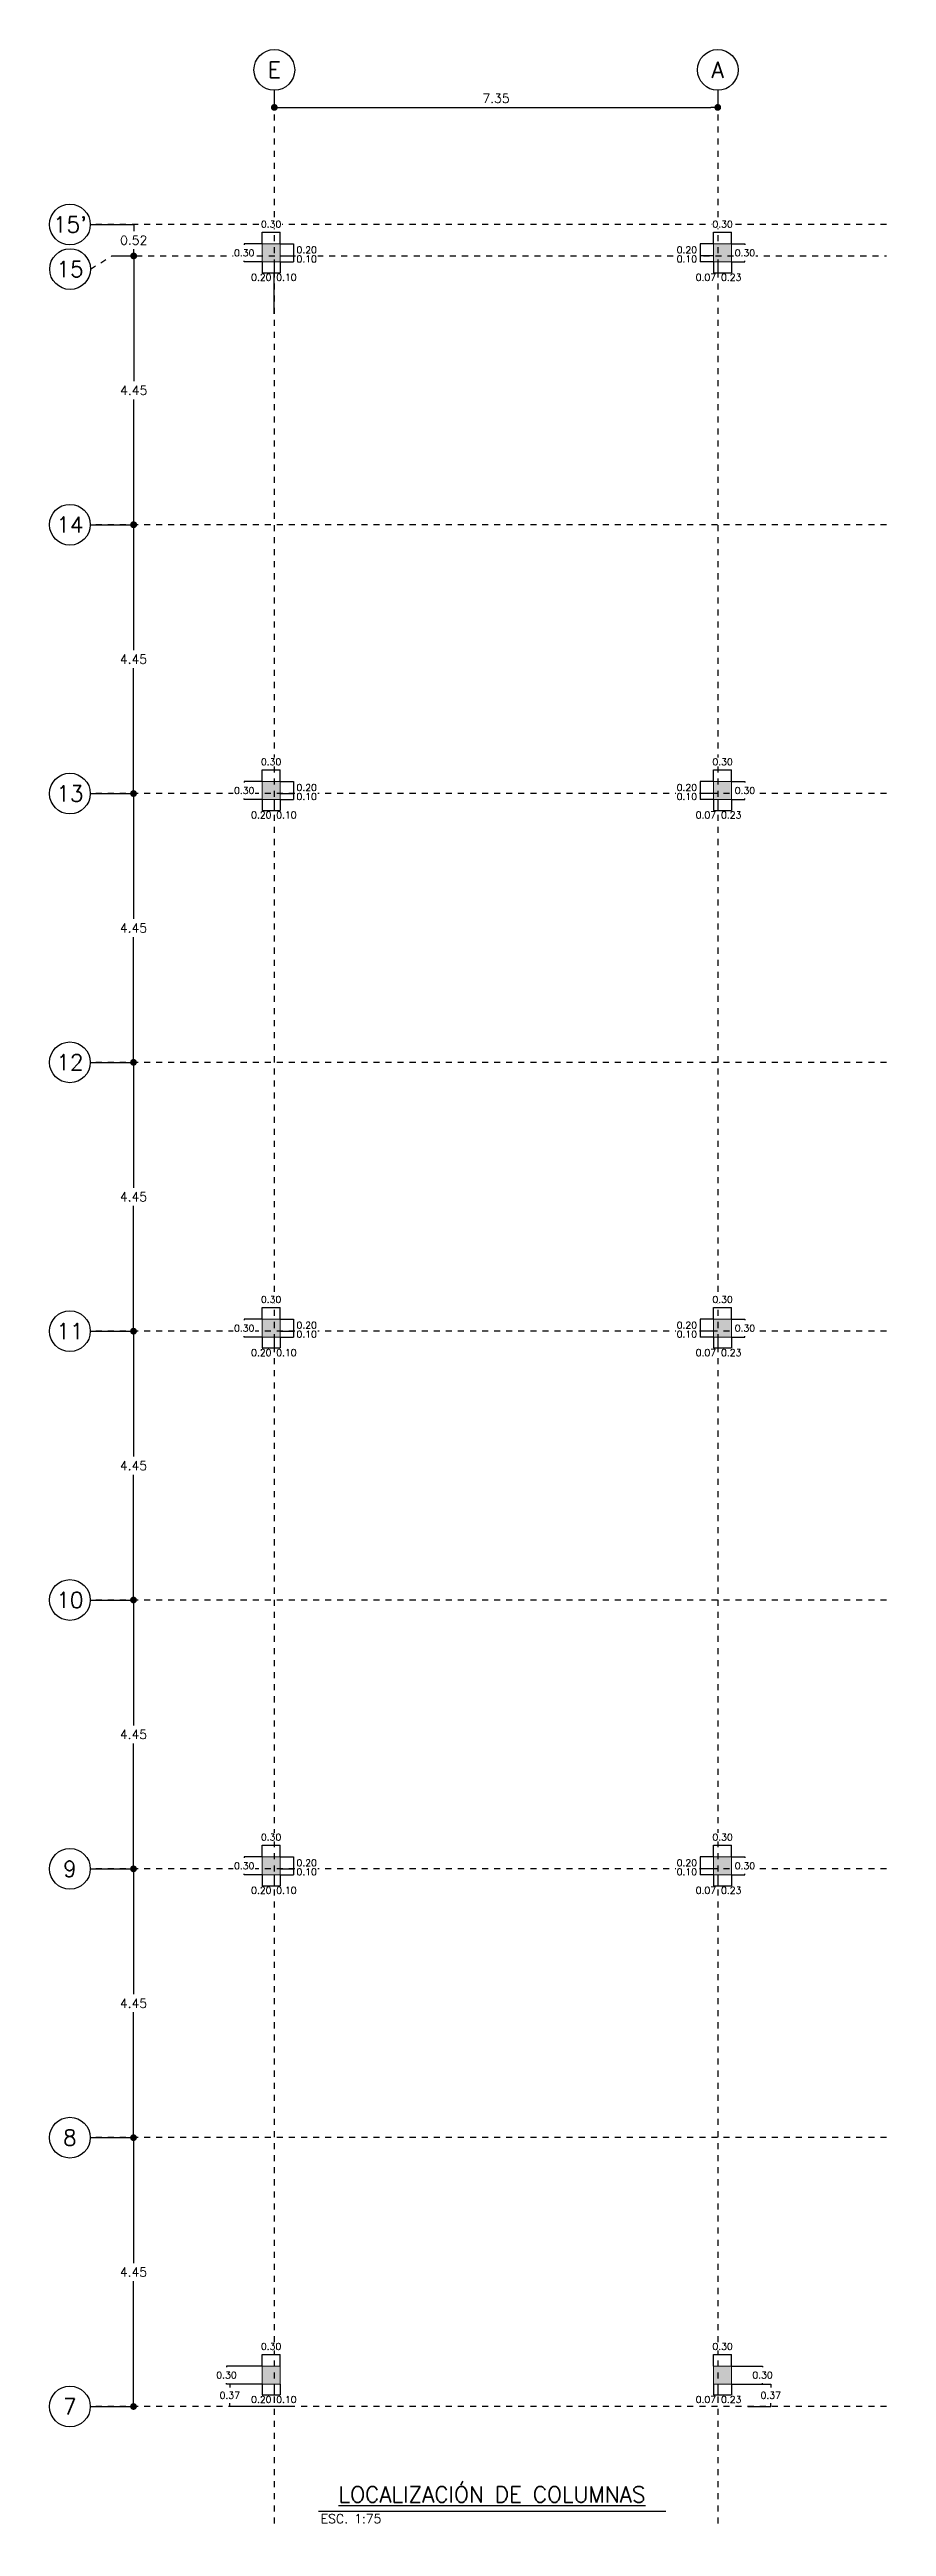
# Model space of a CAD drawing. Header units: millimetres. Extents: x 0 to 197, y -27 to 41.
# Drawn here: x 41.75 to 55.62, y -3.25 to 37.77 of the extents above; entities that cross this region are included whole.
import ezdxf
from ezdxf.enums import TextEntityAlignment as Align

# ---------------------------------------------------------------- set-up
doc = ezdxf.new("R2010")
doc.units = ezdxf.units.MM
doc.header["$LTSCALE"] = 0.01
doc.header["$PDMODE"] = 3
doc.linetypes.add('DASHDOT', pattern=[1, 0.5, -0.25, 0, -0.25])
for name, color, linetype in [('FC_CIRCULO DE EJES', 3, 'Continuous'), ('FC_COTAS', 1, 'Continuous'), ('FC_COTAS @ 75', 1, 'Continuous'), ('FC_COTAS EJES', 1, 'Continuous'), ('FC_COTAS EJES @ 75', 1, 'Continuous'), ('FC_EJES', 1, 'DASHDOT'), ('FC_HATCH COLUMNAS', 253, 'Continuous'), ('FC_R-175', 5, 'Continuous'), ('FC_R-200', 5, 'Continuous'), ('FC_R-80', 11, 'Continuous')]:
    doc.layers.add(name, color=color, linetype=linetype)
doc.layers.add('FC_COLUMNAS', color=5, linetype='Continuous', lineweight=15)
doc.styles.add('FC_TEXT1', font='romans.shx')
doc.dimstyles.new('FC_COTAS', dxfattribs={"dimtxt": 0.0015, "dimasz": 0.001, "dimexe": 0, "dimexo": 0, "dimgap": 0.001, "dimtad": 1, "dimtih": 1, "dimtoh": 1, "dimzin": 0, "dimdsep": 46, "dimtxsty": 'FC_TEXT1', "dimblk": 'DOT', "dimcen": 0.09, "dimclrd": 256, "dimclre": 256, "dimclrt": 256, "dimadec": 0, "dimazin": 0, "dimtfac": 1, "dimtix": 1, "dimtmove": 2, "dimatfit": 3, "dimfxl": 1.002, "dimtolj": 1, "dimtzin": 0, "dimlwd": -1, "dimarcsym": 0})
doc.dimstyles.new('FC_COTAS EJES', dxfattribs={"dimtxt": 0.002, "dimasz": 0.0015, "dimexe": 0, "dimexo": 0, "dimgap": 0.001, "dimtad": 1, "dimtih": 1, "dimtoh": 1, "dimzin": 0, "dimdsep": 46, "dimtxsty": 'FC_TEXT1', "dimblk": 'DOT', "dimcen": 0.09, "dimclrd": 256, "dimclre": 256, "dimclrt": 256, "dimadec": 0, "dimazin": 0, "dimtfac": 1, "dimtix": 1, "dimtmove": 2, "dimatfit": 3, "dimfxl": 1.002, "dimtolj": 1, "dimtzin": 0, "dimlwd": -1, "dimarcsym": 0})

msp = doc.modelspace()

# ---------------------------------------------------------------- blocks, each defined once
blk = doc.blocks.new('FC_B_Eje')
at = {"layer": 'FC_CIRCULO DE EJES', "ltscale": 1.5}
blk.add_circle((0, 0), 0.0045, dxfattribs=at)
at = {"ltscale": 1.5, "style": 'FC_TEXT1'}
blk.add_attdef('EJE', text='', height=0.0035, dxfattribs=at).set_placement((0, 0), align=Align.MIDDLE_CENTER)
blk = doc.blocks.new('_Dot')
at = {"color": 0, "linetype": 'ByBlock', "lineweight": -2}
blk.add_line((-0.5, 0), (-1, 0), dxfattribs=at)
at = {"color": 0, "linetype": 'ByBlock', "const_width": 0.5}
blk.add_lwpolyline([(-0.25, 0, 1), (0.25, 0, 1)], format="xyb", close=True, dxfattribs=at)
blk = doc.blocks.new('*D365')
at = {"layer": 'Defpoints', "color": 0, "ltscale": 0.6, "transparency": 16777216}
for p in [(245.728, -51.037), (253.075, -51.037), (253.075, -51.32)]:
    blk.add_point(p, dxfattribs=at)
at = {"layer": 'FC_COTAS EJES', "lineweight": -2, "ltscale": 0.6, "transparency": 16777216}
for p, q in [((245.728, -51.037), (245.728, -51.32)), ((253.075, -51.037), (253.075, -51.32))]:
    blk.add_line(p, q, dxfattribs=at)
at = {"layer": 'FC_COTAS EJES', "ltscale": 0.6, "transparency": 16777216}
blk.add_line((245.841, -51.32), (252.962, -51.32), dxfattribs=at)
at = {"layer": 'FC_COTAS EJES', "ltscale": 0.6, "transparency": 16777216, "xscale": 0.1125, "yscale": 0.1125, "zscale": 0.1125, "rotation": 180}
blk.add_blockref('_Dot', (245.728, -51.32), dxfattribs=at)
at = {"layer": 'FC_COTAS EJES', "ltscale": 0.6, "transparency": 16777216, "xscale": 0.1125, "yscale": 0.1125, "zscale": 0.1125}
blk.add_blockref('_Dot', (253.075, -51.32), dxfattribs=at)
at = {"layer": 'FC_COTAS EJES', "ltscale": 0.6, "transparency": 16777216, "insert": (249.401, -51.17), "char_height": 0.15, "attachment_point": 5, "style": 'FC_TEXT1'}
blk.add_mtext('\\A1;7.35', dxfattribs=at)
blk = doc.blocks.new('*D366')
at = {"layer": 'Defpoints', "color": 0, "ltscale": 0.6, "transparency": 16777216}
for p in [(242.678, -53.26), (243.037, -53.78), (243.398, -53.78)]:
    blk.add_point(p, dxfattribs=at)
at = {"layer": 'FC_COTAS EJES', "lineweight": -2, "ltscale": 0.6, "transparency": 16777216}
for p, q in [((242.678, -53.26), (243.398, -53.26)), ((243.037, -53.78), (243.398, -53.78))]:
    blk.add_line(p, q, dxfattribs=at)
at = {"layer": 'FC_COTAS EJES', "ltscale": 0.6, "transparency": 16777216}
for p, q in [((243.398, -53.26), (243.398, -53.37)), ((243.398, -53.78), (243.398, -53.67))]:
    blk.add_line(p, q, dxfattribs=at)
at = {"layer": 'FC_COTAS EJES', "ltscale": 0.6, "transparency": 16777216, "insert": (243.398, -53.52), "char_height": 0.15, "attachment_point": 5, "style": 'FC_TEXT1'}
blk.add_mtext('\\A1;0.52', dxfattribs=at)
blk = doc.blocks.new('*D367')
at = {"layer": 'Defpoints', "color": 0, "ltscale": 0.6, "transparency": 16777216}
for p in [(243.037, -53.78), (242.678, -58.232), (243.398, -58.232)]:
    blk.add_point(p, dxfattribs=at)
at = {"layer": 'FC_COTAS EJES', "lineweight": -2, "ltscale": 0.6, "transparency": 16777216}
for p, q in [((243.037, -53.78), (243.398, -53.78)), ((242.678, -58.232), (243.398, -58.232))]:
    blk.add_line(p, q, dxfattribs=at)
at = {"layer": 'FC_COTAS EJES', "ltscale": 0.6, "transparency": 16777216}
for p, q in [((243.398, -53.892), (243.398, -55.856)), ((243.398, -58.12), (243.398, -56.156))]:
    blk.add_line(p, q, dxfattribs=at)
at = {"layer": 'FC_COTAS EJES', "ltscale": 0.6, "transparency": 16777216, "xscale": 0.1125, "yscale": 0.1125, "zscale": 0.1125}
for p, rotation in [((243.398, -53.78), 90), ((243.398, -58.232), 270)]:
    blk.add_blockref('_Dot', p, dxfattribs=dict(at, rotation=rotation))
at = {"layer": 'FC_COTAS EJES', "ltscale": 0.6, "transparency": 16777216, "insert": (243.398, -56.006), "char_height": 0.15, "attachment_point": 5, "style": 'FC_TEXT1'}
blk.add_mtext('\\A1;4.45', dxfattribs=at)
blk = doc.blocks.new('*D368')
at = {"layer": 'Defpoints', "color": 0, "ltscale": 0.6, "transparency": 16777216}
for p in [(242.678, -58.232), (242.678, -62.685), (243.395, -62.685)]:
    blk.add_point(p, dxfattribs=at)
at = {"layer": 'FC_COTAS EJES', "lineweight": -2, "ltscale": 0.6, "transparency": 16777216}
for p, q in [((242.678, -58.232), (243.395, -58.232)), ((242.678, -62.685), (243.395, -62.685))]:
    blk.add_line(p, q, dxfattribs=at)
at = {"layer": 'FC_COTAS EJES', "ltscale": 0.6, "transparency": 16777216}
for p, q in [((243.395, -58.345), (243.395, -60.309)), ((243.395, -62.572), (243.395, -60.609))]:
    blk.add_line(p, q, dxfattribs=at)
at = {"layer": 'FC_COTAS EJES', "ltscale": 0.6, "transparency": 16777216, "xscale": 0.1125, "yscale": 0.1125, "zscale": 0.1125}
for p, rotation in [((243.395, -58.232), 90), ((243.395, -62.685), 270)]:
    blk.add_blockref('_Dot', p, dxfattribs=dict(at, rotation=rotation))
at = {"layer": 'FC_COTAS EJES', "ltscale": 0.6, "transparency": 16777216, "insert": (243.395, -60.459), "char_height": 0.15, "attachment_point": 5, "style": 'FC_TEXT1'}
blk.add_mtext('\\A1;4.45', dxfattribs=at)
blk = doc.blocks.new('*D369')
at = {"layer": 'Defpoints', "color": 0, "ltscale": 0.6, "transparency": 16777216}
for p in [(242.678, -62.685), (242.678, -67.137), (243.395, -67.137)]:
    blk.add_point(p, dxfattribs=at)
at = {"layer": 'FC_COTAS EJES', "lineweight": -2, "ltscale": 0.6, "transparency": 16777216}
for p, q in [((242.678, -62.685), (243.395, -62.685)), ((242.678, -67.137), (243.395, -67.137))]:
    blk.add_line(p, q, dxfattribs=at)
at = {"layer": 'FC_COTAS EJES', "ltscale": 0.6, "transparency": 16777216}
for p, q in [((243.395, -62.797), (243.395, -64.761)), ((243.395, -67.025), (243.395, -65.061))]:
    blk.add_line(p, q, dxfattribs=at)
at = {"layer": 'FC_COTAS EJES', "ltscale": 0.6, "transparency": 16777216, "xscale": 0.1125, "yscale": 0.1125, "zscale": 0.1125}
for p, rotation in [((243.395, -62.685), 90), ((243.395, -67.137), 270)]:
    blk.add_blockref('_Dot', p, dxfattribs=dict(at, rotation=rotation))
at = {"layer": 'FC_COTAS EJES', "ltscale": 0.6, "transparency": 16777216, "insert": (243.395, -64.911), "char_height": 0.15, "attachment_point": 5, "style": 'FC_TEXT1'}
blk.add_mtext('\\A1;4.45', dxfattribs=at)
blk = doc.blocks.new('*D370')
at = {"layer": 'Defpoints', "color": 0, "ltscale": 0.6, "transparency": 16777216}
for p in [(242.678, -67.137), (242.678, -71.59), (243.395, -71.59)]:
    blk.add_point(p, dxfattribs=at)
at = {"layer": 'FC_COTAS EJES', "lineweight": -2, "ltscale": 0.6, "transparency": 16777216}
for p, q in [((242.678, -67.137), (243.395, -67.137)), ((242.678, -71.59), (243.395, -71.59))]:
    blk.add_line(p, q, dxfattribs=at)
at = {"layer": 'FC_COTAS EJES', "ltscale": 0.6, "transparency": 16777216}
for p, q in [((243.395, -67.25), (243.395, -69.214)), ((243.395, -71.477), (243.395, -69.514))]:
    blk.add_line(p, q, dxfattribs=at)
at = {"layer": 'FC_COTAS EJES', "ltscale": 0.6, "transparency": 16777216, "xscale": 0.1125, "yscale": 0.1125, "zscale": 0.1125}
for p, rotation in [((243.395, -67.137), 90), ((243.395, -71.59), 270)]:
    blk.add_blockref('_Dot', p, dxfattribs=dict(at, rotation=rotation))
at = {"layer": 'FC_COTAS EJES', "ltscale": 0.6, "transparency": 16777216, "insert": (243.395, -69.364), "char_height": 0.15, "attachment_point": 5, "style": 'FC_TEXT1'}
blk.add_mtext('\\A1;4.45', dxfattribs=at)
blk = doc.blocks.new('*D371')
at = {"layer": 'Defpoints', "color": 0, "ltscale": 0.6, "transparency": 16777216}
for p in [(242.678, -71.59), (242.678, -76.042), (243.395, -76.042)]:
    blk.add_point(p, dxfattribs=at)
at = {"layer": 'FC_COTAS EJES', "lineweight": -2, "ltscale": 0.6, "transparency": 16777216}
for p, q in [((242.678, -71.59), (243.395, -71.59)), ((242.678, -76.042), (243.395, -76.042))]:
    blk.add_line(p, q, dxfattribs=at)
at = {"layer": 'FC_COTAS EJES', "ltscale": 0.6, "transparency": 16777216}
for p, q in [((243.395, -71.702), (243.395, -73.666)), ((243.395, -75.93), (243.395, -73.966))]:
    blk.add_line(p, q, dxfattribs=at)
at = {"layer": 'FC_COTAS EJES', "ltscale": 0.6, "transparency": 16777216, "xscale": 0.1125, "yscale": 0.1125, "zscale": 0.1125}
for p, rotation in [((243.395, -71.59), 90), ((243.395, -76.042), 270)]:
    blk.add_blockref('_Dot', p, dxfattribs=dict(at, rotation=rotation))
at = {"layer": 'FC_COTAS EJES', "ltscale": 0.6, "transparency": 16777216, "insert": (243.395, -73.816), "char_height": 0.15, "attachment_point": 5, "style": 'FC_TEXT1'}
blk.add_mtext('\\A1;4.45', dxfattribs=at)
blk = doc.blocks.new('*D372')
at = {"layer": 'Defpoints', "color": 0, "ltscale": 0.6, "transparency": 16777216}
for p in [(242.678, -76.042), (242.678, -80.495), (243.395, -80.495)]:
    blk.add_point(p, dxfattribs=at)
at = {"layer": 'FC_COTAS EJES', "lineweight": -2, "ltscale": 0.6, "transparency": 16777216}
for p, q in [((242.678, -76.042), (243.395, -76.042)), ((242.678, -80.495), (243.395, -80.495))]:
    blk.add_line(p, q, dxfattribs=at)
at = {"layer": 'FC_COTAS EJES', "ltscale": 0.6, "transparency": 16777216}
for p, q in [((243.395, -76.155), (243.395, -78.119)), ((243.395, -80.382), (243.395, -78.419))]:
    blk.add_line(p, q, dxfattribs=at)
at = {"layer": 'FC_COTAS EJES', "ltscale": 0.6, "transparency": 16777216, "xscale": 0.1125, "yscale": 0.1125, "zscale": 0.1125}
for p, rotation in [((243.395, -76.042), 90), ((243.395, -80.495), 270)]:
    blk.add_blockref('_Dot', p, dxfattribs=dict(at, rotation=rotation))
at = {"layer": 'FC_COTAS EJES', "ltscale": 0.6, "transparency": 16777216, "insert": (243.395, -78.269), "char_height": 0.15, "attachment_point": 5, "style": 'FC_TEXT1'}
blk.add_mtext('\\A1;4.45', dxfattribs=at)
blk = doc.blocks.new('*D373')
at = {"layer": 'Defpoints', "color": 0, "ltscale": 0.6, "transparency": 16777216}
for p in [(242.678, -80.495), (242.678, -84.947), (243.395, -84.947)]:
    blk.add_point(p, dxfattribs=at)
at = {"layer": 'FC_COTAS EJES', "lineweight": -2, "ltscale": 0.6, "transparency": 16777216}
for p, q in [((242.678, -80.495), (243.395, -80.495)), ((242.678, -84.947), (243.395, -84.947))]:
    blk.add_line(p, q, dxfattribs=at)
at = {"layer": 'FC_COTAS EJES', "ltscale": 0.6, "transparency": 16777216}
for p, q in [((243.395, -80.607), (243.395, -82.571)), ((243.395, -84.835), (243.395, -82.871))]:
    blk.add_line(p, q, dxfattribs=at)
at = {"layer": 'FC_COTAS EJES', "ltscale": 0.6, "transparency": 16777216, "xscale": 0.1125, "yscale": 0.1125, "zscale": 0.1125}
for p, rotation in [((243.395, -80.495), 90), ((243.395, -84.947), 270)]:
    blk.add_blockref('_Dot', p, dxfattribs=dict(at, rotation=rotation))
at = {"layer": 'FC_COTAS EJES', "ltscale": 0.6, "transparency": 16777216, "insert": (243.395, -82.721), "char_height": 0.15, "attachment_point": 5, "style": 'FC_TEXT1'}
blk.add_mtext('\\A1;4.45', dxfattribs=at)
blk = doc.blocks.new('*D374')
at = {"layer": 'Defpoints', "color": 0, "ltscale": 0.6, "transparency": 16777216}
for p in [(242.678, -84.947), (242.678, -89.4), (243.395, -89.4)]:
    blk.add_point(p, dxfattribs=at)
at = {"layer": 'FC_COTAS EJES', "lineweight": -2, "ltscale": 0.6, "transparency": 16777216}
for p, q in [((242.678, -84.947), (243.395, -84.947)), ((242.678, -89.4), (243.395, -89.4))]:
    blk.add_line(p, q, dxfattribs=at)
at = {"layer": 'FC_COTAS EJES', "ltscale": 0.6, "transparency": 16777216}
for p, q in [((243.395, -85.06), (243.395, -87.024)), ((243.395, -89.287), (243.395, -87.324))]:
    blk.add_line(p, q, dxfattribs=at)
at = {"layer": 'FC_COTAS EJES', "ltscale": 0.6, "transparency": 16777216, "xscale": 0.1125, "yscale": 0.1125, "zscale": 0.1125}
for p, rotation in [((243.395, -84.947), 90), ((243.395, -89.4), 270)]:
    blk.add_blockref('_Dot', p, dxfattribs=dict(at, rotation=rotation))
at = {"layer": 'FC_COTAS EJES', "ltscale": 0.6, "transparency": 16777216, "insert": (243.395, -87.174), "char_height": 0.15, "attachment_point": 5, "style": 'FC_TEXT1'}
blk.add_mtext('\\A1;4.45', dxfattribs=at)
blk = doc.blocks.new('FC_B_Columnas E5')
at = {"layer": 'FC_HATCH COLUMNAS', "ltscale": 1.5}
h = blk.add_hatch(color=256, dxfattribs=at)
h.dxf.hatch_style = 1
h.paths.add_polyline_path([(245.525, -53.58), (245.825, -53.58), (245.825, -53.88), (245.525, -53.88)])
h.paths.add_polyline_path([(253.005, -53.58), (253.305, -53.58), (253.305, -53.88), (253.005, -53.88)])
h.paths.add_polyline_path([(253.005, -88.73), (253.305, -88.73), (253.305, -89.03), (253.005, -89.03)])
h.paths.add_polyline_path([(245.525, -88.73), (245.825, -88.73), (245.825, -89.03), (245.525, -89.03)])
h.paths.add_polyline_path([(245.525, -62.485), (245.825, -62.485), (245.825, -62.785), (245.525, -62.785)])
h.paths.add_polyline_path([(245.525, -71.39), (245.825, -71.39), (245.825, -71.69), (245.525, -71.69)])
h.paths.add_polyline_path([(245.525, -80.295), (245.825, -80.295), (245.825, -80.595), (245.525, -80.595)])
h.paths.add_polyline_path([(253.005, -62.485), (253.305, -62.485), (253.305, -62.785), (253.005, -62.785)])
h.paths.add_polyline_path([(253.005, -71.39), (253.305, -71.39), (253.305, -71.69), (253.005, -71.69)])
h.paths.add_polyline_path([(253.005, -80.295), (253.305, -80.295), (253.305, -80.595), (253.005, -80.595)])
at = {"layer": 'FC_COLUMNAS', "ltscale": 0.6}
for points in [[(245.525, -53.58), (245.825, -53.58), (245.825, -53.88), (245.525, -53.88)], [(253.005, -53.58), (253.305, -53.58), (253.305, -53.88), (253.005, -53.88)], [(245.525, -62.485), (245.825, -62.485), (245.825, -62.785), (245.525, -62.785)], [(253.005, -62.485), (253.305, -62.485), (253.305, -62.785), (253.005, -62.785)], [(245.525, -71.39), (245.825, -71.39), (245.825, -71.69), (245.525, -71.69)], [(253.005, -71.39), (253.305, -71.39), (253.305, -71.69), (253.005, -71.69)], [(245.525, -80.295), (245.825, -80.295), (245.825, -80.595), (245.525, -80.595)], [(253.005, -80.295), (253.305, -80.295), (253.305, -80.595), (253.005, -80.595)], [(245.525, -88.73), (245.825, -88.73), (245.825, -89.03), (245.525, -89.03)], [(253.005, -88.73), (253.305, -88.73), (253.305, -89.03), (253.005, -89.03)]]:
    blk.add_lwpolyline(points, close=True, dxfattribs=at)
blk = doc.blocks.new('*D26')
at = {"layer": 'Defpoints', "color": 0, "ltscale": 0.6, "transparency": 16777216}
for p in [(45.27, 34.555), (45.57, 34.555)]:
    blk.add_point(p, dxfattribs=at)
at = {"layer": 'FC_COTAS', "lineweight": -2, "ltscale": 0.6, "transparency": 16777216}
for p, q in [((45.27, 34.555), (45.27, 34.748)), ((45.57, 34.555), (45.57, 34.748))]:
    blk.add_line(p, q, dxfattribs=at)
at = {"layer": 'FC_COTAS', "ltscale": 0.6, "transparency": 16777216}
blk.add_line((45.27, 34.748), (45.57, 34.748), dxfattribs=at)
at = {"layer": 'FC_COTAS', "ltscale": 0.6, "transparency": 16777216, "insert": (45.42, 34.88), "char_height": 0.1125, "attachment_point": 5, "style": 'FC_TEXT1', "bg_fill": 3, "box_fill_scale": 1.1, "bg_fill_color": 256, "bg_fill_true_color": 13158600, "bg_fill_transparency": 0}
blk.add_mtext('\\A1;0.30', dxfattribs=at)
at = {"layer": 'Defpoints', "color": 0, "ltscale": 0.6, "transparency": 16777216}
blk.add_point((45.57, 34.748), dxfattribs=at)
blk = doc.blocks.new('*D27')
at = {"layer": 'FC_COTAS', "lineweight": -2, "ltscale": 0.6, "transparency": 16777216}
for p, q in [((45.27, 34.555), (44.974, 34.555)), ((45.27, 34.255), (44.974, 34.255))]:
    blk.add_line(p, q, dxfattribs=at)
at = {"layer": 'FC_COTAS', "ltscale": 0.6, "transparency": 16777216}
for p, q in [((44.974, 34.555), (44.974, 34.536)), ((44.974, 34.255), (44.974, 34.274))]:
    blk.add_line(p, q, dxfattribs=at)
at = {"layer": 'FC_COTAS', "ltscale": 0.6, "transparency": 16777216, "insert": (44.974, 34.405), "char_height": 0.1125, "attachment_point": 5, "style": 'FC_TEXT1', "bg_fill": 3, "box_fill_scale": 1.1, "bg_fill_color": 256, "bg_fill_true_color": 13158600, "bg_fill_transparency": 0}
blk.add_mtext('\\A1;0.30', dxfattribs=at)
at = {"layer": 'Defpoints', "color": 0, "ltscale": 0.6, "transparency": 16777216}
for p in [(45.27, 34.555), (44.974, 34.255), (45.27, 34.255)]:
    blk.add_point(p, dxfattribs=at)
blk = doc.blocks.new('*D28')
at = {"layer": 'Defpoints', "color": 0, "ltscale": 0.6, "transparency": 16777216}
for p in [(45.27, 34.255), (45.473, 34.255), (45.473, 34.077)]:
    blk.add_point(p, dxfattribs=at)
at = {"layer": 'FC_COTAS', "lineweight": -2, "ltscale": 0.6, "transparency": 16777216}
for p, q in [((45.27, 34.255), (45.27, 34.077)), ((45.473, 34.255), (45.473, 34.077))]:
    blk.add_line(p, q, dxfattribs=at)
at = {"layer": 'FC_COTAS', "ltscale": 0.6, "transparency": 16777216}
blk.add_line((45.27, 34.077), (45.473, 34.077), dxfattribs=at)
at = {"layer": 'FC_COTAS', "ltscale": 0.6, "transparency": 16777216, "insert": (45.257, 34), "char_height": 0.1125, "attachment_point": 5, "style": 'FC_TEXT1'}
blk.add_mtext('\\A1;0.20', dxfattribs=at)
blk = doc.blocks.new('*D29')
at = {"layer": 'Defpoints', "color": 0, "ltscale": 0.6, "transparency": 16777216}
for p in [(45.57, 34.555), (45.57, 34.355), (45.79, 34.355)]:
    blk.add_point(p, dxfattribs=at)
at = {"layer": 'FC_COTAS', "lineweight": -2, "ltscale": 0.6, "transparency": 16777216}
for p, q in [((45.57, 34.555), (45.79, 34.555)), ((45.57, 34.355), (45.79, 34.355))]:
    blk.add_line(p, q, dxfattribs=at)
at = {"layer": 'FC_COTAS', "ltscale": 0.6, "transparency": 16777216}
blk.add_line((45.79, 34.555), (45.79, 34.355), dxfattribs=at)
at = {"layer": 'FC_COTAS', "ltscale": 0.6, "transparency": 16777216, "insert": (46.009, 34.455), "char_height": 0.1125, "attachment_point": 5, "style": 'FC_TEXT1'}
blk.add_mtext('\\A1;0.20', dxfattribs=at)
blk = doc.blocks.new('*D30')
at = {"layer": 'Defpoints', "color": 0, "ltscale": 0.6, "transparency": 16777216}
for p in [(45.57, 34.355), (45.57, 34.255)]:
    blk.add_point(p, dxfattribs=at)
at = {"layer": 'FC_COTAS', "lineweight": -2, "ltscale": 0.6, "transparency": 16777216}
for p, q in [((45.57, 34.355), (45.79, 34.355)), ((45.57, 34.255), (45.79, 34.255))]:
    blk.add_line(p, q, dxfattribs=at)
at = {"layer": 'FC_COTAS', "ltscale": 0.6, "transparency": 16777216, "insert": (46.009, 34.305), "char_height": 0.1125, "attachment_point": 5, "style": 'FC_TEXT1', "bg_fill": 3, "box_fill_scale": 1.1, "bg_fill_color": 256, "bg_fill_true_color": 13158600, "bg_fill_transparency": 0}
blk.add_mtext('\\A1;0.10', dxfattribs=at)
at = {"layer": 'Defpoints', "color": 0, "ltscale": 0.6, "transparency": 16777216}
blk.add_point((45.79, 34.255), dxfattribs=at)
at = {"layer": 'FC_COTAS', "ltscale": 0.6, "transparency": 16777216}
blk.add_line((45.79, 34.355), (45.79, 34.255), dxfattribs=at)
blk = doc.blocks.new('*D360')
at = {"layer": 'Defpoints', "color": 0, "ltscale": 0.6, "transparency": 16777216}
for p in [(45.57, 34.255), (45.57, 34.077), (45.473, 33.396)]:
    blk.add_point(p, dxfattribs=at)
at = {"layer": 'FC_COTAS', "lineweight": -2, "ltscale": 0.6, "transparency": 16777216}
for p, q in [((45.473, 33.396), (45.473, 34.077)), ((45.57, 34.255), (45.57, 34.077))]:
    blk.add_line(p, q, dxfattribs=at)
at = {"layer": 'FC_COTAS', "ltscale": 0.6, "transparency": 16777216}
blk.add_line((45.473, 34.077), (45.57, 34.077), dxfattribs=at)
at = {"layer": 'FC_COTAS', "ltscale": 0.6, "transparency": 16777216, "insert": (45.673, 34), "char_height": 0.1125, "attachment_point": 5, "style": 'FC_TEXT1'}
blk.add_mtext('\\A1;0.10', dxfattribs=at)
blk = doc.blocks.new('*D31')
at = {"layer": 'Defpoints', "color": 0, "ltscale": 0.6, "transparency": 16777216}
for p in [(52.75, 34.555), (53.05, 34.555)]:
    blk.add_point(p, dxfattribs=at)
at = {"layer": 'FC_COTAS', "lineweight": -2, "ltscale": 0.6, "transparency": 16777216}
for p, q in [((52.75, 34.555), (52.75, 34.748)), ((53.05, 34.555), (53.05, 34.748))]:
    blk.add_line(p, q, dxfattribs=at)
at = {"layer": 'FC_COTAS', "ltscale": 0.6, "transparency": 16777216}
blk.add_line((52.75, 34.748), (53.05, 34.748), dxfattribs=at)
at = {"layer": 'FC_COTAS', "ltscale": 0.6, "transparency": 16777216, "insert": (52.9, 34.88), "char_height": 0.1125, "attachment_point": 5, "style": 'FC_TEXT1', "bg_fill": 3, "box_fill_scale": 1.1, "bg_fill_color": 256, "bg_fill_true_color": 13158600, "bg_fill_transparency": 0}
blk.add_mtext('\\A1;0.30', dxfattribs=at)
at = {"layer": 'Defpoints', "color": 0, "ltscale": 0.6, "transparency": 16777216}
blk.add_point((53.05, 34.748), dxfattribs=at)
blk = doc.blocks.new('*D32')
at = {"layer": 'Defpoints', "color": 0, "ltscale": 0.6, "transparency": 16777216}
for p in [(52.75, 34.555), (52.527, 34.355), (52.75, 34.355)]:
    blk.add_point(p, dxfattribs=at)
at = {"layer": 'FC_COTAS', "lineweight": -2, "ltscale": 0.6, "transparency": 16777216}
for p, q in [((52.75, 34.555), (52.527, 34.555)), ((52.75, 34.355), (52.527, 34.355))]:
    blk.add_line(p, q, dxfattribs=at)
at = {"layer": 'FC_COTAS', "ltscale": 0.6, "transparency": 16777216}
blk.add_line((52.527, 34.555), (52.527, 34.355), dxfattribs=at)
at = {"layer": 'FC_COTAS', "ltscale": 0.6, "transparency": 16777216, "insert": (52.308, 34.455), "char_height": 0.1125, "attachment_point": 5, "style": 'FC_TEXT1'}
blk.add_mtext('\\A1;0.20', dxfattribs=at)
blk = doc.blocks.new('*D33')
at = {"layer": 'Defpoints', "color": 0, "ltscale": 0.6, "transparency": 16777216}
for p in [(52.75, 34.255), (52.82, 34.255), (52.82, 34.077)]:
    blk.add_point(p, dxfattribs=at)
at = {"layer": 'FC_COTAS', "lineweight": -2, "ltscale": 0.6, "transparency": 16777216}
for p, q in [((52.75, 34.255), (52.75, 34.077)), ((52.82, 34.255), (52.82, 34.077))]:
    blk.add_line(p, q, dxfattribs=at)
at = {"layer": 'FC_COTAS', "ltscale": 0.6, "transparency": 16777216}
blk.add_line((52.75, 34.077), (52.82, 34.077), dxfattribs=at)
at = {"layer": 'FC_COTAS', "ltscale": 0.6, "transparency": 16777216, "insert": (52.623, 34), "char_height": 0.1125, "attachment_point": 5, "style": 'FC_TEXT1'}
blk.add_mtext('\\A1;0.07', dxfattribs=at)
blk = doc.blocks.new('*D34')
at = {"layer": 'FC_COTAS', "lineweight": -2, "ltscale": 0.6, "transparency": 16777216}
for p, q in [((53.05, 34.555), (53.27, 34.555)), ((53.05, 34.255), (53.27, 34.255))]:
    blk.add_line(p, q, dxfattribs=at)
at = {"layer": 'FC_COTAS', "ltscale": 0.6, "transparency": 16777216}
for p, q in [((53.27, 34.555), (53.27, 34.536)), ((53.27, 34.255), (53.27, 34.274))]:
    blk.add_line(p, q, dxfattribs=at)
at = {"layer": 'FC_COTAS', "ltscale": 0.6, "transparency": 16777216, "insert": (53.27, 34.405), "char_height": 0.1125, "attachment_point": 5, "style": 'FC_TEXT1', "bg_fill": 3, "box_fill_scale": 1.1, "bg_fill_color": 256, "bg_fill_true_color": 13158600, "bg_fill_transparency": 0}
blk.add_mtext('\\A1;0.30', dxfattribs=at)
at = {"layer": 'Defpoints', "color": 0, "ltscale": 0.6, "transparency": 16777216}
for p in [(53.05, 34.555), (53.05, 34.255), (53.27, 34.255)]:
    blk.add_point(p, dxfattribs=at)
blk = doc.blocks.new('*D35')
at = {"layer": 'Defpoints', "color": 0, "ltscale": 0.6, "transparency": 16777216}
for p in [(52.82, 34.255), (53.05, 34.255), (53.05, 34.077)]:
    blk.add_point(p, dxfattribs=at)
at = {"layer": 'FC_COTAS', "lineweight": -2, "ltscale": 0.6, "transparency": 16777216}
for p, q in [((52.82, 34.255), (52.82, 34.077)), ((53.05, 34.255), (53.05, 34.077))]:
    blk.add_line(p, q, dxfattribs=at)
at = {"layer": 'FC_COTAS', "ltscale": 0.6, "transparency": 16777216}
blk.add_line((52.82, 34.077), (53.05, 34.077), dxfattribs=at)
at = {"layer": 'FC_COTAS', "ltscale": 0.6, "transparency": 16777216, "insert": (53.043, 34), "char_height": 0.1125, "attachment_point": 5, "style": 'FC_TEXT1'}
blk.add_mtext('\\A1;0.23', dxfattribs=at)
blk = doc.blocks.new('*D36')
at = {"layer": 'Defpoints', "color": 0, "ltscale": 0.6, "transparency": 16777216}
for p in [(45.27, 25.65), (45.57, 25.65)]:
    blk.add_point(p, dxfattribs=at)
at = {"layer": 'FC_COTAS', "lineweight": -2, "ltscale": 0.6, "transparency": 16777216}
for p, q in [((45.27, 25.65), (45.27, 25.843)), ((45.57, 25.65), (45.57, 25.843))]:
    blk.add_line(p, q, dxfattribs=at)
at = {"layer": 'FC_COTAS', "ltscale": 0.6, "transparency": 16777216}
blk.add_line((45.27, 25.843), (45.57, 25.843), dxfattribs=at)
at = {"layer": 'FC_COTAS', "ltscale": 0.6, "transparency": 16777216, "insert": (45.42, 25.975), "char_height": 0.1125, "attachment_point": 5, "style": 'FC_TEXT1', "bg_fill": 3, "box_fill_scale": 1.1, "bg_fill_color": 256, "bg_fill_true_color": 13158600, "bg_fill_transparency": 0}
blk.add_mtext('\\A1;0.30', dxfattribs=at)
at = {"layer": 'Defpoints', "color": 0, "ltscale": 0.6, "transparency": 16777216}
blk.add_point((45.57, 25.843), dxfattribs=at)
blk = doc.blocks.new('*D37')
at = {"layer": 'FC_COTAS', "lineweight": -2, "ltscale": 0.6, "transparency": 16777216}
for p, q in [((45.27, 25.65), (44.974, 25.65)), ((45.27, 25.35), (44.974, 25.35))]:
    blk.add_line(p, q, dxfattribs=at)
at = {"layer": 'FC_COTAS', "ltscale": 0.6, "transparency": 16777216}
for p, q in [((44.974, 25.65), (44.974, 25.631)), ((44.974, 25.35), (44.974, 25.369))]:
    blk.add_line(p, q, dxfattribs=at)
at = {"layer": 'FC_COTAS', "ltscale": 0.6, "transparency": 16777216, "insert": (44.974, 25.5), "char_height": 0.1125, "attachment_point": 5, "style": 'FC_TEXT1', "bg_fill": 3, "box_fill_scale": 1.1, "bg_fill_color": 256, "bg_fill_true_color": 13158600, "bg_fill_transparency": 0}
blk.add_mtext('\\A1;0.30', dxfattribs=at)
at = {"layer": 'Defpoints', "color": 0, "ltscale": 0.6, "transparency": 16777216}
for p in [(45.27, 25.65), (44.974, 25.35), (45.27, 25.35)]:
    blk.add_point(p, dxfattribs=at)
blk = doc.blocks.new('*D38')
at = {"layer": 'Defpoints', "color": 0, "ltscale": 0.6, "transparency": 16777216}
for p in [(45.27, 25.35), (45.473, 25.35), (45.473, 25.172)]:
    blk.add_point(p, dxfattribs=at)
at = {"layer": 'FC_COTAS', "lineweight": -2, "ltscale": 0.6, "transparency": 16777216}
for p, q in [((45.27, 25.35), (45.27, 25.172)), ((45.473, 25.35), (45.473, 25.172))]:
    blk.add_line(p, q, dxfattribs=at)
at = {"layer": 'FC_COTAS', "ltscale": 0.6, "transparency": 16777216}
blk.add_line((45.27, 25.172), (45.473, 25.172), dxfattribs=at)
at = {"layer": 'FC_COTAS', "ltscale": 0.6, "transparency": 16777216, "insert": (45.257, 25.095), "char_height": 0.1125, "attachment_point": 5, "style": 'FC_TEXT1'}
blk.add_mtext('\\A1;0.20', dxfattribs=at)
blk = doc.blocks.new('*D39')
at = {"layer": 'Defpoints', "color": 0, "ltscale": 0.6, "transparency": 16777216}
for p in [(45.57, 25.65), (45.57, 25.45), (45.79, 25.45)]:
    blk.add_point(p, dxfattribs=at)
at = {"layer": 'FC_COTAS', "lineweight": -2, "ltscale": 0.6, "transparency": 16777216}
for p, q in [((45.57, 25.65), (45.79, 25.65)), ((45.57, 25.45), (45.79, 25.45))]:
    blk.add_line(p, q, dxfattribs=at)
at = {"layer": 'FC_COTAS', "ltscale": 0.6, "transparency": 16777216}
blk.add_line((45.79, 25.65), (45.79, 25.45), dxfattribs=at)
at = {"layer": 'FC_COTAS', "ltscale": 0.6, "transparency": 16777216, "insert": (46.009, 25.55), "char_height": 0.1125, "attachment_point": 5, "style": 'FC_TEXT1'}
blk.add_mtext('\\A1;0.20', dxfattribs=at)
blk = doc.blocks.new('*D40')
at = {"layer": 'Defpoints', "color": 0, "ltscale": 0.6, "transparency": 16777216}
for p in [(45.57, 25.45), (45.57, 25.35)]:
    blk.add_point(p, dxfattribs=at)
at = {"layer": 'FC_COTAS', "lineweight": -2, "ltscale": 0.6, "transparency": 16777216}
for p, q in [((45.57, 25.45), (45.79, 25.45)), ((45.57, 25.35), (45.79, 25.35))]:
    blk.add_line(p, q, dxfattribs=at)
at = {"layer": 'FC_COTAS', "ltscale": 0.6, "transparency": 16777216, "insert": (46.009, 25.4), "char_height": 0.1125, "attachment_point": 5, "style": 'FC_TEXT1', "bg_fill": 3, "box_fill_scale": 1.1, "bg_fill_color": 256, "bg_fill_true_color": 13158600, "bg_fill_transparency": 0}
blk.add_mtext('\\A1;0.10', dxfattribs=at)
at = {"layer": 'Defpoints', "color": 0, "ltscale": 0.6, "transparency": 16777216}
blk.add_point((45.79, 25.35), dxfattribs=at)
at = {"layer": 'FC_COTAS', "ltscale": 0.6, "transparency": 16777216}
blk.add_line((45.79, 25.45), (45.79, 25.35), dxfattribs=at)
blk = doc.blocks.new('*D41')
at = {"layer": 'Defpoints', "color": 0, "ltscale": 0.6, "transparency": 16777216}
for p in [(45.473, 25.35), (45.57, 25.35), (45.57, 25.172)]:
    blk.add_point(p, dxfattribs=at)
at = {"layer": 'FC_COTAS', "lineweight": -2, "ltscale": 0.6, "transparency": 16777216}
for p, q in [((45.473, 25.35), (45.473, 25.172)), ((45.57, 25.35), (45.57, 25.172))]:
    blk.add_line(p, q, dxfattribs=at)
at = {"layer": 'FC_COTAS', "ltscale": 0.6, "transparency": 16777216}
blk.add_line((45.473, 25.172), (45.57, 25.172), dxfattribs=at)
at = {"layer": 'FC_COTAS', "ltscale": 0.6, "transparency": 16777216, "insert": (45.673, 25.095), "char_height": 0.1125, "attachment_point": 5, "style": 'FC_TEXT1'}
blk.add_mtext('\\A1;0.10', dxfattribs=at)
blk = doc.blocks.new('*D42')
at = {"layer": 'Defpoints', "color": 0, "ltscale": 0.6, "transparency": 16777216}
for p in [(45.27, 16.745), (45.57, 16.745)]:
    blk.add_point(p, dxfattribs=at)
at = {"layer": 'FC_COTAS', "lineweight": -2, "ltscale": 0.6, "transparency": 16777216}
for p, q in [((45.27, 16.745), (45.27, 16.938)), ((45.57, 16.745), (45.57, 16.938))]:
    blk.add_line(p, q, dxfattribs=at)
at = {"layer": 'FC_COTAS', "ltscale": 0.6, "transparency": 16777216}
blk.add_line((45.27, 16.938), (45.57, 16.938), dxfattribs=at)
at = {"layer": 'FC_COTAS', "ltscale": 0.6, "transparency": 16777216, "insert": (45.42, 17.07), "char_height": 0.1125, "attachment_point": 5, "style": 'FC_TEXT1', "bg_fill": 3, "box_fill_scale": 1.1, "bg_fill_color": 256, "bg_fill_true_color": 13158600, "bg_fill_transparency": 0}
blk.add_mtext('\\A1;0.30', dxfattribs=at)
at = {"layer": 'Defpoints', "color": 0, "ltscale": 0.6, "transparency": 16777216}
blk.add_point((45.57, 16.938), dxfattribs=at)
blk = doc.blocks.new('*D43')
at = {"layer": 'FC_COTAS', "lineweight": -2, "ltscale": 0.6, "transparency": 16777216}
for p, q in [((45.27, 16.745), (44.974, 16.745)), ((45.27, 16.445), (44.974, 16.445))]:
    blk.add_line(p, q, dxfattribs=at)
at = {"layer": 'FC_COTAS', "ltscale": 0.6, "transparency": 16777216}
for p, q in [((44.974, 16.745), (44.974, 16.726)), ((44.974, 16.445), (44.974, 16.464))]:
    blk.add_line(p, q, dxfattribs=at)
at = {"layer": 'FC_COTAS', "ltscale": 0.6, "transparency": 16777216, "insert": (44.974, 16.595), "char_height": 0.1125, "attachment_point": 5, "style": 'FC_TEXT1', "bg_fill": 3, "box_fill_scale": 1.1, "bg_fill_color": 256, "bg_fill_true_color": 13158600, "bg_fill_transparency": 0}
blk.add_mtext('\\A1;0.30', dxfattribs=at)
at = {"layer": 'Defpoints', "color": 0, "ltscale": 0.6, "transparency": 16777216}
for p in [(44.974, 16.445), (45.27, 16.745), (45.27, 16.445)]:
    blk.add_point(p, dxfattribs=at)
blk = doc.blocks.new('*D44')
at = {"layer": 'Defpoints', "color": 0, "ltscale": 0.6, "transparency": 16777216}
for p in [(45.27, 16.445), (45.473, 16.445), (45.473, 16.267)]:
    blk.add_point(p, dxfattribs=at)
at = {"layer": 'FC_COTAS', "lineweight": -2, "ltscale": 0.6, "transparency": 16777216}
for p, q in [((45.27, 16.445), (45.27, 16.267)), ((45.473, 16.445), (45.473, 16.267))]:
    blk.add_line(p, q, dxfattribs=at)
at = {"layer": 'FC_COTAS', "ltscale": 0.6, "transparency": 16777216}
blk.add_line((45.27, 16.267), (45.473, 16.267), dxfattribs=at)
at = {"layer": 'FC_COTAS', "ltscale": 0.6, "transparency": 16777216, "insert": (45.257, 16.19), "char_height": 0.1125, "attachment_point": 5, "style": 'FC_TEXT1'}
blk.add_mtext('\\A1;0.20', dxfattribs=at)
blk = doc.blocks.new('*D45')
at = {"layer": 'Defpoints', "color": 0, "ltscale": 0.6, "transparency": 16777216}
for p in [(45.57, 16.745), (45.57, 16.545), (45.79, 16.545)]:
    blk.add_point(p, dxfattribs=at)
at = {"layer": 'FC_COTAS', "lineweight": -2, "ltscale": 0.6, "transparency": 16777216}
for p, q in [((45.57, 16.745), (45.79, 16.745)), ((45.57, 16.545), (45.79, 16.545))]:
    blk.add_line(p, q, dxfattribs=at)
at = {"layer": 'FC_COTAS', "ltscale": 0.6, "transparency": 16777216}
blk.add_line((45.79, 16.745), (45.79, 16.545), dxfattribs=at)
at = {"layer": 'FC_COTAS', "ltscale": 0.6, "transparency": 16777216, "insert": (46.009, 16.645), "char_height": 0.1125, "attachment_point": 5, "style": 'FC_TEXT1'}
blk.add_mtext('\\A1;0.20', dxfattribs=at)
blk = doc.blocks.new('*D46')
at = {"layer": 'Defpoints', "color": 0, "ltscale": 0.6, "transparency": 16777216}
for p in [(45.57, 16.545), (45.57, 16.445)]:
    blk.add_point(p, dxfattribs=at)
at = {"layer": 'FC_COTAS', "lineweight": -2, "ltscale": 0.6, "transparency": 16777216}
for p, q in [((45.57, 16.545), (45.79, 16.545)), ((45.57, 16.445), (45.79, 16.445))]:
    blk.add_line(p, q, dxfattribs=at)
at = {"layer": 'FC_COTAS', "ltscale": 0.6, "transparency": 16777216, "insert": (46.009, 16.495), "char_height": 0.1125, "attachment_point": 5, "style": 'FC_TEXT1', "bg_fill": 3, "box_fill_scale": 1.1, "bg_fill_color": 256, "bg_fill_true_color": 13158600, "bg_fill_transparency": 0}
blk.add_mtext('\\A1;0.10', dxfattribs=at)
at = {"layer": 'Defpoints', "color": 0, "ltscale": 0.6, "transparency": 16777216}
blk.add_point((45.79, 16.445), dxfattribs=at)
at = {"layer": 'FC_COTAS', "ltscale": 0.6, "transparency": 16777216}
blk.add_line((45.79, 16.545), (45.79, 16.445), dxfattribs=at)
blk = doc.blocks.new('*D47')
at = {"layer": 'Defpoints', "color": 0, "ltscale": 0.6, "transparency": 16777216}
for p in [(45.473, 16.445), (45.57, 16.445), (45.57, 16.267)]:
    blk.add_point(p, dxfattribs=at)
at = {"layer": 'FC_COTAS', "lineweight": -2, "ltscale": 0.6, "transparency": 16777216}
for p, q in [((45.473, 16.445), (45.473, 16.267)), ((45.57, 16.445), (45.57, 16.267))]:
    blk.add_line(p, q, dxfattribs=at)
at = {"layer": 'FC_COTAS', "ltscale": 0.6, "transparency": 16777216}
blk.add_line((45.473, 16.267), (45.57, 16.267), dxfattribs=at)
at = {"layer": 'FC_COTAS', "ltscale": 0.6, "transparency": 16777216, "insert": (45.673, 16.19), "char_height": 0.1125, "attachment_point": 5, "style": 'FC_TEXT1'}
blk.add_mtext('\\A1;0.10', dxfattribs=at)
blk = doc.blocks.new('*D48')
at = {"layer": 'Defpoints', "color": 0, "ltscale": 0.6, "transparency": 16777216}
for p in [(45.27, 7.84), (45.57, 7.84)]:
    blk.add_point(p, dxfattribs=at)
at = {"layer": 'FC_COTAS', "lineweight": -2, "ltscale": 0.6, "transparency": 16777216}
for p, q in [((45.27, 7.84), (45.27, 8.033)), ((45.57, 7.84), (45.57, 8.033))]:
    blk.add_line(p, q, dxfattribs=at)
at = {"layer": 'FC_COTAS', "ltscale": 0.6, "transparency": 16777216}
blk.add_line((45.27, 8.033), (45.57, 8.033), dxfattribs=at)
at = {"layer": 'FC_COTAS', "ltscale": 0.6, "transparency": 16777216, "insert": (45.42, 8.164), "char_height": 0.1125, "attachment_point": 5, "style": 'FC_TEXT1', "bg_fill": 3, "box_fill_scale": 1.1, "bg_fill_color": 256, "bg_fill_true_color": 13158600, "bg_fill_transparency": 0}
blk.add_mtext('\\A1;0.30', dxfattribs=at)
at = {"layer": 'Defpoints', "color": 0, "ltscale": 0.6, "transparency": 16777216}
blk.add_point((45.57, 8.033), dxfattribs=at)
blk = doc.blocks.new('*D49')
at = {"layer": 'FC_COTAS', "lineweight": -2, "ltscale": 0.6, "transparency": 16777216}
for p, q in [((45.27, 7.84), (44.974, 7.84)), ((45.27, 7.54), (44.974, 7.54))]:
    blk.add_line(p, q, dxfattribs=at)
at = {"layer": 'FC_COTAS', "ltscale": 0.6, "transparency": 16777216}
for p, q in [((44.974, 7.84), (44.974, 7.821)), ((44.974, 7.54), (44.974, 7.559))]:
    blk.add_line(p, q, dxfattribs=at)
at = {"layer": 'FC_COTAS', "ltscale": 0.6, "transparency": 16777216, "insert": (44.974, 7.69), "char_height": 0.1125, "attachment_point": 5, "style": 'FC_TEXT1', "bg_fill": 3, "box_fill_scale": 1.1, "bg_fill_color": 256, "bg_fill_true_color": 13158600, "bg_fill_transparency": 0}
blk.add_mtext('\\A1;0.30', dxfattribs=at)
at = {"layer": 'Defpoints', "color": 0, "ltscale": 0.6, "transparency": 16777216}
for p in [(45.27, 7.84), (44.974, 7.54), (45.27, 7.54)]:
    blk.add_point(p, dxfattribs=at)
blk = doc.blocks.new('*D50')
at = {"layer": 'Defpoints', "color": 0, "ltscale": 0.6, "transparency": 16777216}
for p in [(45.27, 7.54), (45.473, 7.54), (45.473, 7.361)]:
    blk.add_point(p, dxfattribs=at)
at = {"layer": 'FC_COTAS', "lineweight": -2, "ltscale": 0.6, "transparency": 16777216}
for p, q in [((45.27, 7.54), (45.27, 7.361)), ((45.473, 7.54), (45.473, 7.361))]:
    blk.add_line(p, q, dxfattribs=at)
at = {"layer": 'FC_COTAS', "ltscale": 0.6, "transparency": 16777216}
blk.add_line((45.27, 7.361), (45.473, 7.361), dxfattribs=at)
at = {"layer": 'FC_COTAS', "ltscale": 0.6, "transparency": 16777216, "insert": (45.257, 7.285), "char_height": 0.1125, "attachment_point": 5, "style": 'FC_TEXT1'}
blk.add_mtext('\\A1;0.20', dxfattribs=at)
blk = doc.blocks.new('*D51')
at = {"layer": 'Defpoints', "color": 0, "ltscale": 0.6, "transparency": 16777216}
for p in [(45.57, 7.84), (45.57, 7.64), (45.79, 7.64)]:
    blk.add_point(p, dxfattribs=at)
at = {"layer": 'FC_COTAS', "lineweight": -2, "ltscale": 0.6, "transparency": 16777216}
for p, q in [((45.57, 7.84), (45.79, 7.84)), ((45.57, 7.64), (45.79, 7.64))]:
    blk.add_line(p, q, dxfattribs=at)
at = {"layer": 'FC_COTAS', "ltscale": 0.6, "transparency": 16777216}
blk.add_line((45.79, 7.84), (45.79, 7.64), dxfattribs=at)
at = {"layer": 'FC_COTAS', "ltscale": 0.6, "transparency": 16777216, "insert": (46.009, 7.74), "char_height": 0.1125, "attachment_point": 5, "style": 'FC_TEXT1'}
blk.add_mtext('\\A1;0.20', dxfattribs=at)
blk = doc.blocks.new('*D52')
at = {"layer": 'Defpoints', "color": 0, "ltscale": 0.6, "transparency": 16777216}
for p in [(45.57, 7.64), (45.57, 7.54)]:
    blk.add_point(p, dxfattribs=at)
at = {"layer": 'FC_COTAS', "lineweight": -2, "ltscale": 0.6, "transparency": 16777216}
for p, q in [((45.57, 7.64), (45.79, 7.64)), ((45.57, 7.54), (45.79, 7.54))]:
    blk.add_line(p, q, dxfattribs=at)
at = {"layer": 'FC_COTAS', "ltscale": 0.6, "transparency": 16777216, "insert": (46.009, 7.59), "char_height": 0.1125, "attachment_point": 5, "style": 'FC_TEXT1', "bg_fill": 3, "box_fill_scale": 1.1, "bg_fill_color": 256, "bg_fill_true_color": 13158600, "bg_fill_transparency": 0}
blk.add_mtext('\\A1;0.10', dxfattribs=at)
at = {"layer": 'Defpoints', "color": 0, "ltscale": 0.6, "transparency": 16777216}
blk.add_point((45.79, 7.54), dxfattribs=at)
at = {"layer": 'FC_COTAS', "ltscale": 0.6, "transparency": 16777216}
blk.add_line((45.79, 7.64), (45.79, 7.54), dxfattribs=at)
blk = doc.blocks.new('*D53')
at = {"layer": 'Defpoints', "color": 0, "ltscale": 0.6, "transparency": 16777216}
for p in [(45.473, 7.54), (45.57, 7.54), (45.57, 7.361)]:
    blk.add_point(p, dxfattribs=at)
at = {"layer": 'FC_COTAS', "lineweight": -2, "ltscale": 0.6, "transparency": 16777216}
for p, q in [((45.473, 7.54), (45.473, 7.361)), ((45.57, 7.54), (45.57, 7.361))]:
    blk.add_line(p, q, dxfattribs=at)
at = {"layer": 'FC_COTAS', "ltscale": 0.6, "transparency": 16777216}
blk.add_line((45.473, 7.361), (45.57, 7.361), dxfattribs=at)
at = {"layer": 'FC_COTAS', "ltscale": 0.6, "transparency": 16777216, "insert": (45.673, 7.285), "char_height": 0.1125, "attachment_point": 5, "style": 'FC_TEXT1'}
blk.add_mtext('\\A1;0.10', dxfattribs=at)
blk = doc.blocks.new('*D54')
at = {"layer": 'Defpoints', "color": 0, "ltscale": 0.6, "transparency": 16777216}
for p in [(45.27, -0.595), (45.57, -0.595)]:
    blk.add_point(p, dxfattribs=at)
at = {"layer": 'FC_COTAS', "lineweight": -2, "ltscale": 0.6, "transparency": 16777216}
for p, q in [((45.27, -0.595), (45.27, -0.402)), ((45.57, -0.595), (45.57, -0.402))]:
    blk.add_line(p, q, dxfattribs=at)
at = {"layer": 'FC_COTAS', "ltscale": 0.6, "transparency": 16777216}
blk.add_line((45.27, -0.402), (45.57, -0.402), dxfattribs=at)
at = {"layer": 'FC_COTAS', "ltscale": 0.6, "transparency": 16777216, "insert": (45.42, -0.27), "char_height": 0.1125, "attachment_point": 5, "style": 'FC_TEXT1', "bg_fill": 3, "box_fill_scale": 1.1, "bg_fill_color": 256, "bg_fill_true_color": 13158600, "bg_fill_transparency": 0}
blk.add_mtext('\\A1;0.30', dxfattribs=at)
at = {"layer": 'Defpoints', "color": 0, "ltscale": 0.6, "transparency": 16777216}
blk.add_point((45.57, -0.402), dxfattribs=at)
blk = doc.blocks.new('*D55')
at = {"layer": 'Defpoints', "color": 0, "ltscale": 0.6, "transparency": 16777216}
for p in [(45.27, -0.595), (45.27, -0.895)]:
    blk.add_point(p, dxfattribs=at)
at = {"layer": 'FC_COTAS', "lineweight": -2, "ltscale": 0.6, "transparency": 16777216}
for p, q in [((45.27, -0.595), (44.681, -0.595)), ((45.27, -0.895), (44.681, -0.895))]:
    blk.add_line(p, q, dxfattribs=at)
at = {"layer": 'FC_COTAS', "ltscale": 0.6, "transparency": 16777216}
for p, q in [((44.681, -0.595), (44.681, -0.614)), ((44.681, -0.895), (44.681, -0.876))]:
    blk.add_line(p, q, dxfattribs=at)
at = {"layer": 'FC_COTAS', "ltscale": 0.6, "transparency": 16777216, "insert": (44.681, -0.745), "char_height": 0.1125, "attachment_point": 5, "style": 'FC_TEXT1', "bg_fill": 3, "box_fill_scale": 1.1, "bg_fill_color": 256, "bg_fill_true_color": 13158600, "bg_fill_transparency": 0}
blk.add_mtext('\\A1;0.30', dxfattribs=at)
at = {"layer": 'Defpoints', "color": 0, "ltscale": 0.6, "transparency": 16777216}
blk.add_point((44.681, -0.895), dxfattribs=at)
blk = doc.blocks.new('*D56')
at = {"layer": 'Defpoints', "color": 0, "ltscale": 0.6, "transparency": 16777216}
for p in [(45.27, -0.895), (45.473, -0.895), (45.473, -1.073)]:
    blk.add_point(p, dxfattribs=at)
at = {"layer": 'FC_COTAS', "lineweight": -2, "ltscale": 0.6, "transparency": 16777216}
for p, q in [((45.27, -0.895), (45.27, -1.073)), ((45.473, -0.895), (45.473, -1.073))]:
    blk.add_line(p, q, dxfattribs=at)
at = {"layer": 'FC_COTAS', "ltscale": 0.6, "transparency": 16777216}
blk.add_line((45.27, -1.073), (45.473, -1.073), dxfattribs=at)
at = {"layer": 'FC_COTAS', "ltscale": 0.6, "transparency": 16777216, "insert": (45.257, -1.15), "char_height": 0.1125, "attachment_point": 5, "style": 'FC_TEXT1'}
blk.add_mtext('\\A1;0.20', dxfattribs=at)
blk = doc.blocks.new('*D57')
at = {"layer": 'Defpoints', "color": 0, "ltscale": 0.6, "transparency": 16777216}
for p in [(45.473, -0.895), (45.57, -0.895), (45.57, -1.073)]:
    blk.add_point(p, dxfattribs=at)
at = {"layer": 'FC_COTAS', "lineweight": -2, "ltscale": 0.6, "transparency": 16777216}
for p, q in [((45.473, -0.895), (45.473, -1.073)), ((45.57, -0.895), (45.57, -1.073))]:
    blk.add_line(p, q, dxfattribs=at)
at = {"layer": 'FC_COTAS', "ltscale": 0.6, "transparency": 16777216}
blk.add_line((45.473, -1.073), (45.57, -1.073), dxfattribs=at)
at = {"layer": 'FC_COTAS', "ltscale": 0.6, "transparency": 16777216, "insert": (45.673, -1.15), "char_height": 0.1125, "attachment_point": 5, "style": 'FC_TEXT1'}
blk.add_mtext('\\A1;0.10', dxfattribs=at)
blk = doc.blocks.new('*D58')
at = {"layer": 'Defpoints', "color": 0, "ltscale": 0.6, "transparency": 16777216}
for p in [(52.75, 34.355), (52.75, 34.255)]:
    blk.add_point(p, dxfattribs=at)
at = {"layer": 'FC_COTAS', "lineweight": -2, "ltscale": 0.6, "transparency": 16777216}
for p, q in [((52.75, 34.355), (52.527, 34.355)), ((52.75, 34.255), (52.527, 34.255))]:
    blk.add_line(p, q, dxfattribs=at)
at = {"layer": 'FC_COTAS', "ltscale": 0.6, "transparency": 16777216, "insert": (52.308, 34.305), "char_height": 0.1125, "attachment_point": 5, "style": 'FC_TEXT1', "bg_fill": 3, "box_fill_scale": 1.1, "bg_fill_color": 256, "bg_fill_true_color": 13158600, "bg_fill_transparency": 0}
blk.add_mtext('\\A1;0.10', dxfattribs=at)
at = {"layer": 'Defpoints', "color": 0, "ltscale": 0.6, "transparency": 16777216}
blk.add_point((52.527, 34.255), dxfattribs=at)
at = {"layer": 'FC_COTAS', "ltscale": 0.6, "transparency": 16777216}
blk.add_line((52.527, 34.355), (52.527, 34.255), dxfattribs=at)
blk = doc.blocks.new('*D59')
at = {"layer": 'Defpoints', "color": 0, "ltscale": 0.6, "transparency": 16777216}
for p in [(52.75, 25.65), (53.05, 25.65)]:
    blk.add_point(p, dxfattribs=at)
at = {"layer": 'FC_COTAS', "lineweight": -2, "ltscale": 0.6, "transparency": 16777216}
for p, q in [((52.75, 25.65), (52.75, 25.843)), ((53.05, 25.65), (53.05, 25.843))]:
    blk.add_line(p, q, dxfattribs=at)
at = {"layer": 'FC_COTAS', "ltscale": 0.6, "transparency": 16777216}
blk.add_line((52.75, 25.843), (53.05, 25.843), dxfattribs=at)
at = {"layer": 'FC_COTAS', "ltscale": 0.6, "transparency": 16777216, "insert": (52.9, 25.975), "char_height": 0.1125, "attachment_point": 5, "style": 'FC_TEXT1', "bg_fill": 3, "box_fill_scale": 1.1, "bg_fill_color": 256, "bg_fill_true_color": 13158600, "bg_fill_transparency": 0}
blk.add_mtext('\\A1;0.30', dxfattribs=at)
at = {"layer": 'Defpoints', "color": 0, "ltscale": 0.6, "transparency": 16777216}
blk.add_point((53.05, 25.843), dxfattribs=at)
blk = doc.blocks.new('*D60')
at = {"layer": 'Defpoints', "color": 0, "ltscale": 0.6, "transparency": 16777216}
for p in [(52.75, 25.35), (52.82, 25.35), (52.82, 25.172)]:
    blk.add_point(p, dxfattribs=at)
at = {"layer": 'FC_COTAS', "lineweight": -2, "ltscale": 0.6, "transparency": 16777216}
for p, q in [((52.75, 25.35), (52.75, 25.172)), ((52.82, 25.35), (52.82, 25.172))]:
    blk.add_line(p, q, dxfattribs=at)
at = {"layer": 'FC_COTAS', "ltscale": 0.6, "transparency": 16777216}
blk.add_line((52.75, 25.172), (52.82, 25.172), dxfattribs=at)
at = {"layer": 'FC_COTAS', "ltscale": 0.6, "transparency": 16777216, "insert": (52.623, 25.095), "char_height": 0.1125, "attachment_point": 5, "style": 'FC_TEXT1'}
blk.add_mtext('\\A1;0.07', dxfattribs=at)
blk = doc.blocks.new('*D61')
at = {"layer": 'FC_COTAS', "lineweight": -2, "ltscale": 0.6, "transparency": 16777216}
for p, q in [((53.05, 25.65), (53.27, 25.65)), ((53.05, 25.35), (53.27, 25.35))]:
    blk.add_line(p, q, dxfattribs=at)
at = {"layer": 'FC_COTAS', "ltscale": 0.6, "transparency": 16777216}
for p, q in [((53.27, 25.65), (53.27, 25.631)), ((53.27, 25.35), (53.27, 25.369))]:
    blk.add_line(p, q, dxfattribs=at)
at = {"layer": 'FC_COTAS', "ltscale": 0.6, "transparency": 16777216, "insert": (53.27, 25.5), "char_height": 0.1125, "attachment_point": 5, "style": 'FC_TEXT1', "bg_fill": 3, "box_fill_scale": 1.1, "bg_fill_color": 256, "bg_fill_true_color": 13158600, "bg_fill_transparency": 0}
blk.add_mtext('\\A1;0.30', dxfattribs=at)
at = {"layer": 'Defpoints', "color": 0, "ltscale": 0.6, "transparency": 16777216}
for p in [(53.05, 25.65), (53.05, 25.35), (53.27, 25.35)]:
    blk.add_point(p, dxfattribs=at)
blk = doc.blocks.new('*D62')
at = {"layer": 'Defpoints', "color": 0, "ltscale": 0.6, "transparency": 16777216}
for p in [(52.82, 25.35), (53.05, 25.35), (53.05, 25.172)]:
    blk.add_point(p, dxfattribs=at)
at = {"layer": 'FC_COTAS', "lineweight": -2, "ltscale": 0.6, "transparency": 16777216}
for p, q in [((52.82, 25.35), (52.82, 25.172)), ((53.05, 25.35), (53.05, 25.172))]:
    blk.add_line(p, q, dxfattribs=at)
at = {"layer": 'FC_COTAS', "ltscale": 0.6, "transparency": 16777216}
blk.add_line((52.82, 25.172), (53.05, 25.172), dxfattribs=at)
at = {"layer": 'FC_COTAS', "ltscale": 0.6, "transparency": 16777216, "insert": (53.043, 25.095), "char_height": 0.1125, "attachment_point": 5, "style": 'FC_TEXT1'}
blk.add_mtext('\\A1;0.23', dxfattribs=at)
blk = doc.blocks.new('*D63')
at = {"layer": 'Defpoints', "color": 0, "ltscale": 0.6, "transparency": 16777216}
for p in [(52.75, 16.745), (53.05, 16.745)]:
    blk.add_point(p, dxfattribs=at)
at = {"layer": 'FC_COTAS', "lineweight": -2, "ltscale": 0.6, "transparency": 16777216}
for p, q in [((52.75, 16.745), (52.75, 16.938)), ((53.05, 16.745), (53.05, 16.938))]:
    blk.add_line(p, q, dxfattribs=at)
at = {"layer": 'FC_COTAS', "ltscale": 0.6, "transparency": 16777216}
blk.add_line((52.75, 16.938), (53.05, 16.938), dxfattribs=at)
at = {"layer": 'FC_COTAS', "ltscale": 0.6, "transparency": 16777216, "insert": (52.9, 17.07), "char_height": 0.1125, "attachment_point": 5, "style": 'FC_TEXT1', "bg_fill": 3, "box_fill_scale": 1.1, "bg_fill_color": 256, "bg_fill_true_color": 13158600, "bg_fill_transparency": 0}
blk.add_mtext('\\A1;0.30', dxfattribs=at)
at = {"layer": 'Defpoints', "color": 0, "ltscale": 0.6, "transparency": 16777216}
blk.add_point((53.05, 16.938), dxfattribs=at)
blk = doc.blocks.new('*D64')
at = {"layer": 'Defpoints', "color": 0, "ltscale": 0.6, "transparency": 16777216}
for p in [(52.75, 16.445), (52.82, 16.445), (52.82, 16.267)]:
    blk.add_point(p, dxfattribs=at)
at = {"layer": 'FC_COTAS', "lineweight": -2, "ltscale": 0.6, "transparency": 16777216}
for p, q in [((52.75, 16.445), (52.75, 16.267)), ((52.82, 16.445), (52.82, 16.267))]:
    blk.add_line(p, q, dxfattribs=at)
at = {"layer": 'FC_COTAS', "ltscale": 0.6, "transparency": 16777216}
blk.add_line((52.75, 16.267), (52.82, 16.267), dxfattribs=at)
at = {"layer": 'FC_COTAS', "ltscale": 0.6, "transparency": 16777216, "insert": (52.623, 16.19), "char_height": 0.1125, "attachment_point": 5, "style": 'FC_TEXT1'}
blk.add_mtext('\\A1;0.07', dxfattribs=at)
blk = doc.blocks.new('*D65')
at = {"layer": 'FC_COTAS', "lineweight": -2, "ltscale": 0.6, "transparency": 16777216}
for p, q in [((53.05, 16.745), (53.27, 16.745)), ((53.05, 16.445), (53.27, 16.445))]:
    blk.add_line(p, q, dxfattribs=at)
at = {"layer": 'FC_COTAS', "ltscale": 0.6, "transparency": 16777216}
for p, q in [((53.27, 16.745), (53.27, 16.726)), ((53.27, 16.445), (53.27, 16.464))]:
    blk.add_line(p, q, dxfattribs=at)
at = {"layer": 'FC_COTAS', "ltscale": 0.6, "transparency": 16777216, "insert": (53.27, 16.595), "char_height": 0.1125, "attachment_point": 5, "style": 'FC_TEXT1', "bg_fill": 3, "box_fill_scale": 1.1, "bg_fill_color": 256, "bg_fill_true_color": 13158600, "bg_fill_transparency": 0}
blk.add_mtext('\\A1;0.30', dxfattribs=at)
at = {"layer": 'Defpoints', "color": 0, "ltscale": 0.6, "transparency": 16777216}
for p in [(53.05, 16.745), (53.05, 16.445), (53.27, 16.445)]:
    blk.add_point(p, dxfattribs=at)
blk = doc.blocks.new('*D66')
at = {"layer": 'Defpoints', "color": 0, "ltscale": 0.6, "transparency": 16777216}
for p in [(52.82, 16.445), (53.05, 16.445), (53.05, 16.267)]:
    blk.add_point(p, dxfattribs=at)
at = {"layer": 'FC_COTAS', "lineweight": -2, "ltscale": 0.6, "transparency": 16777216}
for p, q in [((52.82, 16.445), (52.82, 16.267)), ((53.05, 16.445), (53.05, 16.267))]:
    blk.add_line(p, q, dxfattribs=at)
at = {"layer": 'FC_COTAS', "ltscale": 0.6, "transparency": 16777216}
blk.add_line((52.82, 16.267), (53.05, 16.267), dxfattribs=at)
at = {"layer": 'FC_COTAS', "ltscale": 0.6, "transparency": 16777216, "insert": (53.043, 16.19), "char_height": 0.1125, "attachment_point": 5, "style": 'FC_TEXT1'}
blk.add_mtext('\\A1;0.23', dxfattribs=at)
blk = doc.blocks.new('*D67')
at = {"layer": 'Defpoints', "color": 0, "ltscale": 0.6, "transparency": 16777216}
for p in [(52.75, 7.84), (53.05, 7.84)]:
    blk.add_point(p, dxfattribs=at)
at = {"layer": 'FC_COTAS', "lineweight": -2, "ltscale": 0.6, "transparency": 16777216}
for p, q in [((52.75, 7.84), (52.75, 8.033)), ((53.05, 7.84), (53.05, 8.033))]:
    blk.add_line(p, q, dxfattribs=at)
at = {"layer": 'FC_COTAS', "ltscale": 0.6, "transparency": 16777216}
blk.add_line((52.75, 8.033), (53.05, 8.033), dxfattribs=at)
at = {"layer": 'FC_COTAS', "ltscale": 0.6, "transparency": 16777216, "insert": (52.9, 8.164), "char_height": 0.1125, "attachment_point": 5, "style": 'FC_TEXT1', "bg_fill": 3, "box_fill_scale": 1.1, "bg_fill_color": 256, "bg_fill_true_color": 13158600, "bg_fill_transparency": 0}
blk.add_mtext('\\A1;0.30', dxfattribs=at)
at = {"layer": 'Defpoints', "color": 0, "ltscale": 0.6, "transparency": 16777216}
blk.add_point((53.05, 8.033), dxfattribs=at)
blk = doc.blocks.new('*D68')
at = {"layer": 'Defpoints', "color": 0, "ltscale": 0.6, "transparency": 16777216}
for p in [(52.75, 7.54), (52.82, 7.54), (52.82, 7.361)]:
    blk.add_point(p, dxfattribs=at)
at = {"layer": 'FC_COTAS', "lineweight": -2, "ltscale": 0.6, "transparency": 16777216}
for p, q in [((52.75, 7.54), (52.75, 7.361)), ((52.82, 7.54), (52.82, 7.361))]:
    blk.add_line(p, q, dxfattribs=at)
at = {"layer": 'FC_COTAS', "ltscale": 0.6, "transparency": 16777216}
blk.add_line((52.75, 7.361), (52.82, 7.361), dxfattribs=at)
at = {"layer": 'FC_COTAS', "ltscale": 0.6, "transparency": 16777216, "insert": (52.623, 7.285), "char_height": 0.1125, "attachment_point": 5, "style": 'FC_TEXT1'}
blk.add_mtext('\\A1;0.07', dxfattribs=at)
blk = doc.blocks.new('*D69')
at = {"layer": 'FC_COTAS', "lineweight": -2, "ltscale": 0.6, "transparency": 16777216}
for p, q in [((53.05, 7.84), (53.27, 7.84)), ((53.05, 7.54), (53.27, 7.54))]:
    blk.add_line(p, q, dxfattribs=at)
at = {"layer": 'FC_COTAS', "ltscale": 0.6, "transparency": 16777216}
for p, q in [((53.27, 7.84), (53.27, 7.821)), ((53.27, 7.54), (53.27, 7.559))]:
    blk.add_line(p, q, dxfattribs=at)
at = {"layer": 'FC_COTAS', "ltscale": 0.6, "transparency": 16777216, "insert": (53.27, 7.69), "char_height": 0.1125, "attachment_point": 5, "style": 'FC_TEXT1', "bg_fill": 3, "box_fill_scale": 1.1, "bg_fill_color": 256, "bg_fill_true_color": 13158600, "bg_fill_transparency": 0}
blk.add_mtext('\\A1;0.30', dxfattribs=at)
at = {"layer": 'Defpoints', "color": 0, "ltscale": 0.6, "transparency": 16777216}
for p in [(53.05, 7.84), (53.05, 7.54), (53.27, 7.54)]:
    blk.add_point(p, dxfattribs=at)
blk = doc.blocks.new('*D70')
at = {"layer": 'Defpoints', "color": 0, "ltscale": 0.6, "transparency": 16777216}
for p in [(52.82, 7.54), (53.05, 7.54), (53.05, 7.361)]:
    blk.add_point(p, dxfattribs=at)
at = {"layer": 'FC_COTAS', "lineweight": -2, "ltscale": 0.6, "transparency": 16777216}
for p, q in [((52.82, 7.54), (52.82, 7.361)), ((53.05, 7.54), (53.05, 7.361))]:
    blk.add_line(p, q, dxfattribs=at)
at = {"layer": 'FC_COTAS', "ltscale": 0.6, "transparency": 16777216}
blk.add_line((52.82, 7.361), (53.05, 7.361), dxfattribs=at)
at = {"layer": 'FC_COTAS', "ltscale": 0.6, "transparency": 16777216, "insert": (53.043, 7.285), "char_height": 0.1125, "attachment_point": 5, "style": 'FC_TEXT1'}
blk.add_mtext('\\A1;0.23', dxfattribs=at)
blk = doc.blocks.new('*D71')
at = {"layer": 'Defpoints', "color": 0, "ltscale": 0.6, "transparency": 16777216}
for p in [(52.75, -0.595), (53.05, -0.595)]:
    blk.add_point(p, dxfattribs=at)
at = {"layer": 'FC_COTAS', "lineweight": -2, "ltscale": 0.6, "transparency": 16777216}
for p, q in [((52.75, -0.595), (52.75, -0.402)), ((53.05, -0.595), (53.05, -0.402))]:
    blk.add_line(p, q, dxfattribs=at)
at = {"layer": 'FC_COTAS', "ltscale": 0.6, "transparency": 16777216}
blk.add_line((52.75, -0.402), (53.05, -0.402), dxfattribs=at)
at = {"layer": 'FC_COTAS', "ltscale": 0.6, "transparency": 16777216, "insert": (52.9, -0.27), "char_height": 0.1125, "attachment_point": 5, "style": 'FC_TEXT1', "bg_fill": 3, "box_fill_scale": 1.1, "bg_fill_color": 256, "bg_fill_true_color": 13158600, "bg_fill_transparency": 0}
blk.add_mtext('\\A1;0.30', dxfattribs=at)
at = {"layer": 'Defpoints', "color": 0, "ltscale": 0.6, "transparency": 16777216}
blk.add_point((53.05, -0.402), dxfattribs=at)
blk = doc.blocks.new('*D72')
at = {"layer": 'Defpoints', "color": 0, "ltscale": 0.6, "transparency": 16777216}
for p in [(52.75, -0.895), (52.82, -0.895), (52.82, -1.073)]:
    blk.add_point(p, dxfattribs=at)
at = {"layer": 'FC_COTAS', "lineweight": -2, "ltscale": 0.6, "transparency": 16777216}
for p, q in [((52.75, -0.895), (52.75, -1.073)), ((52.82, -0.895), (52.82, -1.073))]:
    blk.add_line(p, q, dxfattribs=at)
at = {"layer": 'FC_COTAS', "ltscale": 0.6, "transparency": 16777216}
blk.add_line((52.75, -1.073), (52.82, -1.073), dxfattribs=at)
at = {"layer": 'FC_COTAS', "ltscale": 0.6, "transparency": 16777216, "insert": (52.623, -1.15), "char_height": 0.1125, "attachment_point": 5, "style": 'FC_TEXT1'}
blk.add_mtext('\\A1;0.07', dxfattribs=at)
blk = doc.blocks.new('*D73')
at = {"layer": 'Defpoints', "color": 0, "ltscale": 0.6, "transparency": 16777216}
for p in [(53.05, -0.595), (53.05, -0.895)]:
    blk.add_point(p, dxfattribs=at)
at = {"layer": 'FC_COTAS', "lineweight": -2, "ltscale": 0.6, "transparency": 16777216}
for p, q in [((53.05, -0.595), (53.562, -0.595)), ((53.05, -0.895), (53.562, -0.895))]:
    blk.add_line(p, q, dxfattribs=at)
at = {"layer": 'FC_COTAS', "ltscale": 0.6, "transparency": 16777216}
for p, q in [((53.562, -0.595), (53.562, -0.614)), ((53.562, -0.895), (53.562, -0.876))]:
    blk.add_line(p, q, dxfattribs=at)
at = {"layer": 'FC_COTAS', "ltscale": 0.6, "transparency": 16777216, "insert": (53.562, -0.745), "char_height": 0.1125, "attachment_point": 5, "style": 'FC_TEXT1', "bg_fill": 3, "box_fill_scale": 1.1, "bg_fill_color": 256, "bg_fill_true_color": 13158600, "bg_fill_transparency": 0}
blk.add_mtext('\\A1;0.30', dxfattribs=at)
at = {"layer": 'Defpoints', "color": 0, "ltscale": 0.6, "transparency": 16777216}
blk.add_point((53.562, -0.895), dxfattribs=at)
blk = doc.blocks.new('*D74')
at = {"layer": 'Defpoints', "color": 0, "ltscale": 0.6, "transparency": 16777216}
for p in [(52.82, -0.895), (53.05, -0.895), (53.05, -1.073)]:
    blk.add_point(p, dxfattribs=at)
at = {"layer": 'FC_COTAS', "lineweight": -2, "ltscale": 0.6, "transparency": 16777216}
for p, q in [((52.82, -0.895), (52.82, -1.073)), ((53.05, -0.895), (53.05, -1.073))]:
    blk.add_line(p, q, dxfattribs=at)
at = {"layer": 'FC_COTAS', "ltscale": 0.6, "transparency": 16777216}
blk.add_line((52.82, -1.073), (53.05, -1.073), dxfattribs=at)
at = {"layer": 'FC_COTAS', "ltscale": 0.6, "transparency": 16777216, "insert": (53.043, -1.15), "char_height": 0.1125, "attachment_point": 5, "style": 'FC_TEXT1'}
blk.add_mtext('\\A1;0.23', dxfattribs=at)
blk = doc.blocks.new('*D75')
at = {"layer": 'Defpoints', "color": 0, "ltscale": 0.6, "transparency": 16777216}
for p in [(52.527, 25.45), (52.75, 25.65), (52.75, 25.45)]:
    blk.add_point(p, dxfattribs=at)
at = {"layer": 'FC_COTAS', "lineweight": -2, "ltscale": 0.6, "transparency": 16777216}
for p, q in [((52.75, 25.65), (52.527, 25.65)), ((52.75, 25.45), (52.527, 25.45))]:
    blk.add_line(p, q, dxfattribs=at)
at = {"layer": 'FC_COTAS', "ltscale": 0.6, "transparency": 16777216}
blk.add_line((52.527, 25.65), (52.527, 25.45), dxfattribs=at)
at = {"layer": 'FC_COTAS', "ltscale": 0.6, "transparency": 16777216, "insert": (52.308, 25.55), "char_height": 0.1125, "attachment_point": 5, "style": 'FC_TEXT1'}
blk.add_mtext('\\A1;0.20', dxfattribs=at)
blk = doc.blocks.new('*D76')
at = {"layer": 'Defpoints', "color": 0, "ltscale": 0.6, "transparency": 16777216}
for p in [(52.75, 25.45), (52.75, 25.35)]:
    blk.add_point(p, dxfattribs=at)
at = {"layer": 'FC_COTAS', "lineweight": -2, "ltscale": 0.6, "transparency": 16777216}
for p, q in [((52.75, 25.45), (52.527, 25.45)), ((52.75, 25.35), (52.527, 25.35))]:
    blk.add_line(p, q, dxfattribs=at)
at = {"layer": 'FC_COTAS', "ltscale": 0.6, "transparency": 16777216, "insert": (52.308, 25.4), "char_height": 0.1125, "attachment_point": 5, "style": 'FC_TEXT1', "bg_fill": 3, "box_fill_scale": 1.1, "bg_fill_color": 256, "bg_fill_true_color": 13158600, "bg_fill_transparency": 0}
blk.add_mtext('\\A1;0.10', dxfattribs=at)
at = {"layer": 'Defpoints', "color": 0, "ltscale": 0.6, "transparency": 16777216}
blk.add_point((52.527, 25.35), dxfattribs=at)
at = {"layer": 'FC_COTAS', "ltscale": 0.6, "transparency": 16777216}
blk.add_line((52.527, 25.45), (52.527, 25.35), dxfattribs=at)
blk = doc.blocks.new('*D77')
at = {"layer": 'Defpoints', "color": 0, "ltscale": 0.6, "transparency": 16777216}
for p in [(52.527, 16.545), (52.75, 16.745), (52.75, 16.545)]:
    blk.add_point(p, dxfattribs=at)
at = {"layer": 'FC_COTAS', "lineweight": -2, "ltscale": 0.6, "transparency": 16777216}
for p, q in [((52.75, 16.745), (52.527, 16.745)), ((52.75, 16.545), (52.527, 16.545))]:
    blk.add_line(p, q, dxfattribs=at)
at = {"layer": 'FC_COTAS', "ltscale": 0.6, "transparency": 16777216}
blk.add_line((52.527, 16.745), (52.527, 16.545), dxfattribs=at)
at = {"layer": 'FC_COTAS', "ltscale": 0.6, "transparency": 16777216, "insert": (52.308, 16.645), "char_height": 0.1125, "attachment_point": 5, "style": 'FC_TEXT1'}
blk.add_mtext('\\A1;0.20', dxfattribs=at)
blk = doc.blocks.new('*D78')
at = {"layer": 'Defpoints', "color": 0, "ltscale": 0.6, "transparency": 16777216}
for p in [(52.75, 16.545), (52.75, 16.445)]:
    blk.add_point(p, dxfattribs=at)
at = {"layer": 'FC_COTAS', "lineweight": -2, "ltscale": 0.6, "transparency": 16777216}
for p, q in [((52.75, 16.545), (52.527, 16.545)), ((52.75, 16.445), (52.527, 16.445))]:
    blk.add_line(p, q, dxfattribs=at)
at = {"layer": 'FC_COTAS', "ltscale": 0.6, "transparency": 16777216, "insert": (52.308, 16.495), "char_height": 0.1125, "attachment_point": 5, "style": 'FC_TEXT1', "bg_fill": 3, "box_fill_scale": 1.1, "bg_fill_color": 256, "bg_fill_true_color": 13158600, "bg_fill_transparency": 0}
blk.add_mtext('\\A1;0.10', dxfattribs=at)
at = {"layer": 'Defpoints', "color": 0, "ltscale": 0.6, "transparency": 16777216}
blk.add_point((52.527, 16.445), dxfattribs=at)
at = {"layer": 'FC_COTAS', "ltscale": 0.6, "transparency": 16777216}
blk.add_line((52.527, 16.545), (52.527, 16.445), dxfattribs=at)
blk = doc.blocks.new('*D79')
at = {"layer": 'Defpoints', "color": 0, "ltscale": 0.6, "transparency": 16777216}
for p in [(52.75, 7.84), (52.527, 7.64), (52.75, 7.64)]:
    blk.add_point(p, dxfattribs=at)
at = {"layer": 'FC_COTAS', "lineweight": -2, "ltscale": 0.6, "transparency": 16777216}
for p, q in [((52.75, 7.84), (52.527, 7.84)), ((52.75, 7.64), (52.527, 7.64))]:
    blk.add_line(p, q, dxfattribs=at)
at = {"layer": 'FC_COTAS', "ltscale": 0.6, "transparency": 16777216}
blk.add_line((52.527, 7.84), (52.527, 7.64), dxfattribs=at)
at = {"layer": 'FC_COTAS', "ltscale": 0.6, "transparency": 16777216, "insert": (52.308, 7.74), "char_height": 0.1125, "attachment_point": 5, "style": 'FC_TEXT1'}
blk.add_mtext('\\A1;0.20', dxfattribs=at)
blk = doc.blocks.new('*D80')
at = {"layer": 'Defpoints', "color": 0, "ltscale": 0.6, "transparency": 16777216}
for p in [(52.75, 7.64), (52.75, 7.54)]:
    blk.add_point(p, dxfattribs=at)
at = {"layer": 'FC_COTAS', "lineweight": -2, "ltscale": 0.6, "transparency": 16777216}
for p, q in [((52.75, 7.64), (52.527, 7.64)), ((52.75, 7.54), (52.527, 7.54))]:
    blk.add_line(p, q, dxfattribs=at)
at = {"layer": 'FC_COTAS', "ltscale": 0.6, "transparency": 16777216, "insert": (52.308, 7.59), "char_height": 0.1125, "attachment_point": 5, "style": 'FC_TEXT1', "bg_fill": 3, "box_fill_scale": 1.1, "bg_fill_color": 256, "bg_fill_true_color": 13158600, "bg_fill_transparency": 0}
blk.add_mtext('\\A1;0.10', dxfattribs=at)
at = {"layer": 'Defpoints', "color": 0, "ltscale": 0.6, "transparency": 16777216}
blk.add_point((52.527, 7.54), dxfattribs=at)
at = {"layer": 'FC_COTAS', "ltscale": 0.6, "transparency": 16777216}
blk.add_line((52.527, 7.64), (52.527, 7.54), dxfattribs=at)
blk = doc.blocks.new('*D81')
at = {"layer": 'Defpoints', "color": 0, "ltscale": 0.6, "transparency": 16777216}
blk.add_point((53.05, -0.895), dxfattribs=at)
at = {"layer": 'FC_COTAS', "lineweight": -2, "ltscale": 0.6, "transparency": 16777216}
for p, q in [((53.05, -0.895), (53.697, -0.895)), ((53.32, -1.265), (53.697, -1.265))]:
    blk.add_line(p, q, dxfattribs=at)
at = {"layer": 'FC_COTAS', "ltscale": 0.6, "transparency": 16777216}
for p, q in [((53.697, -0.895), (53.697, -0.949)), ((53.697, -1.265), (53.697, -1.211))]:
    blk.add_line(p, q, dxfattribs=at)
at = {"layer": 'FC_COTAS', "ltscale": 0.6, "transparency": 16777216, "insert": (53.697, -1.08), "char_height": 0.1125, "attachment_point": 5, "style": 'FC_TEXT1', "bg_fill": 3, "box_fill_scale": 1.1, "bg_fill_color": 256, "bg_fill_true_color": 13158600, "bg_fill_transparency": 0}
blk.add_mtext('\\A1;0.37', dxfattribs=at)
at = {"layer": 'Defpoints', "color": 0, "ltscale": 0.6, "transparency": 16777216}
for p in [(53.32, -1.265), (53.697, -1.265)]:
    blk.add_point(p, dxfattribs=at)
blk = doc.blocks.new('*D82')
at = {"layer": 'Defpoints', "color": 0, "ltscale": 0.6, "transparency": 16777216}
for p in [(45.27, -0.895), (45.793, -1.265)]:
    blk.add_point(p, dxfattribs=at)
at = {"layer": 'FC_COTAS', "lineweight": -2, "ltscale": 0.6, "transparency": 16777216}
for p, q in [((45.27, -0.895), (44.735, -0.895)), ((45.793, -1.265), (44.735, -1.265))]:
    blk.add_line(p, q, dxfattribs=at)
at = {"layer": 'FC_COTAS', "ltscale": 0.6, "transparency": 16777216}
for p, q in [((44.735, -0.895), (44.735, -0.949)), ((44.735, -1.265), (44.735, -1.211))]:
    blk.add_line(p, q, dxfattribs=at)
at = {"layer": 'FC_COTAS', "ltscale": 0.6, "transparency": 16777216, "insert": (44.735, -1.08), "char_height": 0.1125, "attachment_point": 5, "style": 'FC_TEXT1', "bg_fill": 3, "box_fill_scale": 1.1, "bg_fill_color": 256, "bg_fill_true_color": 13158600, "bg_fill_transparency": 0}
blk.add_mtext('\\A1;0.37', dxfattribs=at)
at = {"layer": 'Defpoints', "color": 0, "ltscale": 0.6, "transparency": 16777216}
blk.add_point((44.735, -1.265), dxfattribs=at)
blk = doc.blocks.new('*U84')
at = {"layer": 'FC_R-200', "color": 4, "ltscale": 1.5}
blk.add_lwpolyline([(-0.03837, 0), (0.03837, 0)], dxfattribs=at)
at = {"layer": 'FC_R-200', "ltscale": 1.5, "style": 'FC_TEXT1'}
blk.add_attdef('%%UTÍTULO', text='', height=0.0035, dxfattribs=at).set_placement((0, 0.00366), align=Align.MIDDLE_CENTER)
at = {"layer": 'FC_R-80', "ltscale": 1.5, "style": 'FC_TEXT1'}
blk.add_attdef('ESCALA', text='', height=0.002, dxfattribs=at).set_placement((-0.03784, -0.0017), align=Align.MIDDLE_LEFT)
blk = doc.blocks.new('FC_B_Ejes E5')
at = {"layer": 'FC_EJES', "ltscale": 0.6}
for p, q in [((245.728, -51.037), (245.728, -91.387)), ((253.075, -51.037), (253.075, -91.387)), ((255.87, -53.26), (242.678, -53.26)), ((255.87, -58.232), (242.678, -58.232)), ((255.87, -62.685), (242.678, -62.685)), ((255.87, -67.137), (242.678, -67.137)), ((255.87, -71.59), (242.678, -71.59)), ((255.87, -76.042), (242.678, -76.042)), ((255.87, -80.495), (242.678, -80.495)), ((255.87, -84.947), (242.678, -84.947)), ((255.87, -89.4), (242.678, -89.4))]:
    blk.add_line(p, q, dxfattribs=at)
blk.add_lwpolyline([(242.682, -53.998), (243.037, -53.78), (255.87, -53.78)], dxfattribs=at)
at = {"layer": 'FC_R-175'}
ref = blk.add_blockref('FC_B_Eje', (245.728, -50.699), dxfattribs=dict(at, xscale=75, yscale=75, zscale=75))
ref.add_attrib('EJE', 'E', dxfattribs={"layer": '0', "color": 0, "ltscale": 1.5, "height": 0.263, "style": 'FC_TEXT1'}).set_placement((245.728, -50.699), align=Align.MIDDLE_CENTER)
ref = blk.add_blockref('FC_B_Eje', (253.075, -50.699), dxfattribs=dict(at, xscale=75, yscale=75, zscale=75))
ref.add_attrib('EJE', 'A', dxfattribs={"layer": '0', "color": 0, "ltscale": 1.5, "height": 0.263, "style": 'FC_TEXT1'}).set_placement((253.075, -50.699), align=Align.MIDDLE_CENTER)
ref = blk.add_blockref('FC_B_Eje', (242.341, -53.26), dxfattribs=dict(at, xscale=75, yscale=75, zscale=75))
ref.add_attrib('EJE', "15'", dxfattribs={"layer": '0', "color": 0, "ltscale": 1.5, "height": 0.2625, "style": 'FC_TEXT1'}).set_placement((242.341, -53.26), align=Align.MIDDLE_CENTER)
ref = blk.add_blockref('FC_B_Eje', (242.344, -53.998), dxfattribs=dict(at, xscale=75, yscale=75, zscale=75))
ref.add_attrib('EJE', '15', dxfattribs={"layer": '0', "color": 0, "ltscale": 1.5, "height": 0.2625, "style": 'FC_TEXT1'}).set_placement((242.344, -53.998), align=Align.MIDDLE_CENTER)
ref = blk.add_blockref('FC_B_Eje', (242.341, -58.232), dxfattribs=dict(at, xscale=75, yscale=75, zscale=75))
ref.add_attrib('EJE', '14', dxfattribs={"layer": '0', "color": 0, "ltscale": 1.5, "height": 0.2625, "style": 'FC_TEXT1'}).set_placement((242.341, -58.232), align=Align.MIDDLE_CENTER)
ref = blk.add_blockref('FC_B_Eje', (242.341, -62.685), dxfattribs=dict(at, xscale=75, yscale=75, zscale=75))
ref.add_attrib('EJE', '13', dxfattribs={"layer": '0', "color": 0, "ltscale": 1.5, "height": 0.2625, "style": 'FC_TEXT1'}).set_placement((242.341, -62.685), align=Align.MIDDLE_CENTER)
ref = blk.add_blockref('FC_B_Eje', (242.341, -67.137), dxfattribs=dict(at, xscale=75, yscale=75, zscale=75))
ref.add_attrib('EJE', '12', dxfattribs={"layer": '0', "color": 0, "ltscale": 1.5, "height": 0.2625, "style": 'FC_TEXT1'}).set_placement((242.341, -67.137), align=Align.MIDDLE_CENTER)
ref = blk.add_blockref('FC_B_Eje', (242.341, -71.59), dxfattribs=dict(at, xscale=75, yscale=75, zscale=75))
ref.add_attrib('EJE', '11', dxfattribs={"layer": '0', "color": 0, "ltscale": 1.5, "height": 0.2625, "style": 'FC_TEXT1'}).set_placement((242.341, -71.59), align=Align.MIDDLE_CENTER)
ref = blk.add_blockref('FC_B_Eje', (242.341, -76.042), dxfattribs=dict(at, xscale=75, yscale=75, zscale=75))
ref.add_attrib('EJE', '10', dxfattribs={"layer": '0', "color": 0, "ltscale": 1.5, "height": 0.2625, "style": 'FC_TEXT1'}).set_placement((242.341, -76.042), align=Align.MIDDLE_CENTER)
ref = blk.add_blockref('FC_B_Eje', (242.341, -80.495), dxfattribs=dict(at, xscale=75, yscale=75, zscale=75))
ref.add_attrib('EJE', '9', dxfattribs={"layer": '0', "color": 0, "ltscale": 1.5, "height": 0.263, "style": 'FC_TEXT1'}).set_placement((242.341, -80.495), align=Align.MIDDLE_CENTER)
ref = blk.add_blockref('FC_B_Eje', (242.341, -84.947), dxfattribs=dict(at, xscale=75, yscale=75, zscale=75))
ref.add_attrib('EJE', '8', dxfattribs={"layer": '0', "color": 0, "ltscale": 1.5, "height": 0.263, "style": 'FC_TEXT1'}).set_placement((242.341, -84.947), align=Align.MIDDLE_CENTER)
ref = blk.add_blockref('FC_B_Eje', (242.341, -89.4), dxfattribs=dict(at, xscale=75, yscale=75, zscale=75))
ref.add_attrib('EJE', '7', dxfattribs={"layer": '0', "color": 0, "ltscale": 1.5, "height": 0.263, "style": 'FC_TEXT1'}).set_placement((242.341, -89.4), align=Align.MIDDLE_CENTER)
at = {"layer": 'FC_COTAS EJES @ 75', "ltscale": 0.6}
dim = blk.add_linear_dim(base=(253.075, -51.32), p1=(245.728, -51.037), p2=(253.075, -51.037), dimstyle='FC_COTAS EJES', override={"dimscale": 75, "dimtix": 1, "dimtofl": 1, "dimtmove": 2, "dimatfit": 3}, dxfattribs=at)
dim.commit()
dim.dimension.update_dxf_attribs({"geometry": '*D365', "text_midpoint": (249.401, -51.17)})
for base, p1, p2, picture, middle in [((243.398, -53.78), (242.678, -53.26), (243.037, -53.78), '*D366', (243.398, -53.52)), ((243.398, -58.232), (243.037, -53.78), (242.678, -58.232), '*D367', (243.398, -56.006)), ((243.395, -62.685), (242.678, -58.232), (242.678, -62.685), '*D368', (243.395, -60.459)), ((243.395, -67.137), (242.678, -62.685), (242.678, -67.137), '*D369', (243.395, -64.911)), ((243.395, -71.59), (242.678, -67.137), (242.678, -71.59), '*D370', (243.395, -69.364)), ((243.395, -76.042), (242.678, -71.59), (242.678, -76.042), '*D371', (243.395, -73.816)), ((243.395, -80.495), (242.678, -76.042), (242.678, -80.495), '*D372', (243.395, -78.269)), ((243.395, -84.947), (242.678, -80.495), (242.678, -84.947), '*D373', (243.395, -82.721)), ((243.395, -89.4), (242.678, -84.947), (242.678, -89.4), '*D374', (243.395, -87.174))]:
    dim = blk.add_linear_dim(base=base, p1=p1, p2=p2, angle=90, dimstyle='FC_COTAS EJES', override={"dimscale": 75, "dimtix": 1, "dimtofl": 1, "dimtmove": 2, "dimatfit": 3}, dxfattribs=at)
    dim.commit()
    dim.dimension.update_dxf_attribs({"geometry": picture, "text_midpoint": middle})

# ---------------------------------------------------------------- dimensions: what is measured, and where the dimension line sits
at = {"layer": 'FC_COTAS @ 75', "ltscale": 0.6}
for base, p1, p2, picture, middle in [((52.8197, 34.0766), (52.7497, 34.2551), (52.8197, 34.2551), '*D33', (52.6225, 33.9999)), ((52.8197, 25.1716), (52.7497, 25.3501), (52.8197, 25.3501), '*D60', (52.6225, 25.0949)), ((52.8197, 16.2666), (52.7497, 16.4451), (52.8197, 16.4451), '*D64', (52.6225, 16.1899)), ((52.8197, 7.3615), (52.7497, 7.5399), (52.8197, 7.5399), '*D68', (52.6225, 7.2847)), ((52.8197, -1.0734), (52.7497, -0.8949), (52.8197, -0.8949), '*D72', (52.6225, -1.1501))]:
    dim = msp.add_linear_dim(base=base, p1=p1, p2=p2, dimstyle='FC_COTAS', override={"dimscale": 75, "dimtix": 1, "dimtofl": 1, "dimtmove": 2, "dimatfit": 3}, dxfattribs=at)
    dim.commit()
    dim.dimension.update_dxf_attribs({"geometry": picture, "text_midpoint": middle, "dimtype": 128})

# ---------------------------------------------------------------- block references
at = {"layer": 'FC_COTAS'}
for name in ['FC_B_Ejes E5', 'FC_B_Columnas E5']:
    msp.add_blockref(name, (-200.255, 88.1348), dxfattribs=at)
at = {"layer": 'FC_R-200', "xscale": 75, "yscale": 75, "zscale": 75}
msp.add_blockref('*U84', (49.0806, -2.9966), dxfattribs=at).add_auto_attribs({'%%UTÍTULO': '%%ULOCALIZACIÓN DE COLUMNAS', 'ESCALA': 'ESC. 1:75'})

msp.set_redraw_order([(e.dxf.handle, doc.entitydb.next_handle()) for e in msp.query("TEXT MTEXT ATTDEF DIMENSION ARC_DIMENSION")])  # texts and dimensions are drawn at this point

# ---------------------------------------------------------------- next in the draw order: dimensions: what is measured, and where the dimension line sits
at = {"layer": 'FC_COTAS @ 75', "ltscale": 0.6}
for base, p1, p2, picture, middle in [((45.5697, 34.7483), (45.2697, 34.5551), (45.5697, 34.5551), '*D26', (45.4197, 34.8795)), ((53.0497, 34.7483), (52.7497, 34.5551), (53.0497, 34.5551), '*D31', (52.8997, 34.8795)), ((45.5697, 25.8433), (45.2697, 25.6501), (45.5697, 25.6501), '*D36', (45.4197, 25.9745)), ((53.0497, 25.8433), (52.7497, 25.6501), (53.0497, 25.6501), '*D59', (52.8997, 25.9745)), ((45.5697, 16.9383), (45.2697, 16.7451), (45.5697, 16.7451), '*D42', (45.4197, 17.0695)), ((53.0497, 16.9383), (52.7497, 16.7451), (53.0497, 16.7451), '*D63', (52.8997, 17.0695)), ((45.5697, 8.0331), (45.2697, 7.8399), (45.5697, 7.8399), '*D48', (45.4197, 8.1643)), ((53.0497, 8.0331), (52.7497, 7.8399), (53.0497, 7.8399), '*D67', (52.8997, 8.1643)), ((45.5697, -0.4017), (45.2697, -0.5949), (45.5697, -0.5949), '*D54', (45.4197, -0.2705)), ((53.0497, -0.4017), (52.7497, -0.5949), (53.0497, -0.5949), '*D71', (52.8997, -0.2705))]:
    dim = msp.add_linear_dim(base=base, p1=p1, p2=p2, dimstyle='FC_COTAS', override={"dimscale": 75, "dimtix": 1, "dimtofl": 1, "dimtmove": 2, "dimatfit": 3, "dimtfill": 1}, dxfattribs=at)
    dim.commit()
    dim.dimension.update_dxf_attribs({"geometry": picture, "text_midpoint": middle})

# ---------------------------------------------------------------- next in the draw order: dimensions: what is measured, and where the dimension line sits
for base, p1, p2, picture, middle in [((44.9738, 34.2551), (45.2697, 34.5551), (45.2697, 34.2551), '*D27', (44.9738, 34.4051)), ((53.2701, 34.2551), (53.0497, 34.5551), (53.0497, 34.2551), '*D34', (53.2701, 34.4051)), ((44.9738, 25.3501), (45.2697, 25.6501), (45.2697, 25.3501), '*D37', (44.9738, 25.5001)), ((53.2701, 25.3501), (53.0497, 25.6501), (53.0497, 25.3501), '*D61', (53.2701, 25.5001)), ((44.9738, 16.4451), (45.2697, 16.7451), (45.2697, 16.4451), '*D43', (44.9738, 16.5951)), ((53.2701, 16.4451), (53.0497, 16.7451), (53.0497, 16.4451), '*D65', (53.2701, 16.5951)), ((44.9738, 7.5399), (45.2697, 7.8399), (45.2697, 7.5399), '*D49', (44.9738, 7.6899)), ((53.2701, 7.5399), (53.0497, 7.8399), (53.0497, 7.5399), '*D69', (53.2701, 7.6899)), ((44.6811, -0.8949), (45.2697, -0.5949), (45.2697, -0.8949), '*D55', (44.6811, -0.7449)), ((53.5617, -0.8949), (53.0497, -0.5949), (53.0497, -0.8949), '*D73', (53.5617, -0.7449))]:
    dim = msp.add_linear_dim(base=base, p1=p1, p2=p2, angle=90, dimstyle='FC_COTAS', override={"dimscale": 75, "dimtix": 1, "dimtofl": 1, "dimtmove": 2, "dimatfit": 3, "dimtfill": 1}, dxfattribs=at)
    dim.commit()
    dim.dimension.update_dxf_attribs({"geometry": picture, "text_midpoint": middle})
for base, p1, p2, picture, middle in [((45.7901, 34.3551), (45.5697, 34.5551), (45.5697, 34.3551), '*D29', (46.0091, 34.4551)), ((52.5273, 34.3551), (52.7497, 34.5551), (52.7497, 34.3551), '*D32', (52.308, 34.4551)), ((45.7901, 25.4501), (45.5697, 25.6501), (45.5697, 25.4501), '*D39', (46.0091, 25.5501)), ((52.5273, 25.4501), (52.7497, 25.6501), (52.7497, 25.4501), '*D75', (52.308, 25.5501)), ((45.7901, 16.5451), (45.5697, 16.7451), (45.5697, 16.5451), '*D45', (46.0091, 16.6451)), ((52.5273, 16.5451), (52.7497, 16.7451), (52.7497, 16.5451), '*D77', (52.308, 16.6451)), ((45.7901, 7.6399), (45.5697, 7.8399), (45.5697, 7.6399), '*D51', (46.0091, 7.7399)), ((52.5273, 7.6399), (52.7497, 7.8399), (52.7497, 7.6399), '*D79', (52.308, 7.7399))]:
    dim = msp.add_linear_dim(base=base, p1=p1, p2=p2, angle=90, dimstyle='FC_COTAS', override={"dimscale": 75, "dimtix": 1, "dimtofl": 1, "dimtmove": 2, "dimatfit": 3}, dxfattribs=at)
    dim.commit()
    dim.dimension.update_dxf_attribs({"geometry": picture, "text_midpoint": middle, "dimtype": 128})

# ---------------------------------------------------------------- next in the draw order: dimensions: what is measured, and where the dimension line sits
for base, p1, p2, picture, middle in [((45.4731, 34.0766), (45.2697, 34.2551), (45.4731, 34.2551), '*D28', (45.2569, 33.9999)), ((53.0497, 34.0766), (52.8197, 34.2551), (53.0497, 34.2551), '*D35', (53.0426, 33.9999)), ((45.4731, 25.1716), (45.2697, 25.3501), (45.4731, 25.3501), '*D38', (45.2569, 25.0949)), ((53.0497, 25.1716), (52.8197, 25.3501), (53.0497, 25.3501), '*D62', (53.0426, 25.0949)), ((45.4731, 16.2666), (45.2697, 16.4451), (45.4731, 16.4451), '*D44', (45.2569, 16.1899)), ((53.0497, 16.2666), (52.8197, 16.4451), (53.0497, 16.4451), '*D66', (53.0426, 16.1899)), ((45.4731, 7.3615), (45.2697, 7.5399), (45.4731, 7.5399), '*D50', (45.2569, 7.2847)), ((53.0497, 7.3615), (52.8197, 7.5399), (53.0497, 7.5399), '*D70', (53.0426, 7.2847)), ((45.4731, -1.0734), (45.2697, -0.8949), (45.4731, -0.8949), '*D56', (45.2569, -1.1501)), ((45.5697, -1.0734), (45.4731, -0.8949), (45.5697, -0.8949), '*D57', (45.6733, -1.1501)), ((53.0497, -1.0734), (52.8197, -0.8949), (53.0497, -0.8949), '*D74', (53.0426, -1.1501))]:
    dim = msp.add_linear_dim(base=base, p1=p1, p2=p2, dimstyle='FC_COTAS', override={"dimscale": 75, "dimtix": 1, "dimtofl": 1, "dimtmove": 2, "dimatfit": 3}, dxfattribs=at)
    dim.commit()
    dim.dimension.update_dxf_attribs({"geometry": picture, "text_midpoint": middle, "dimtype": 128})

# ---------------------------------------------------------------- next in the draw order: dimensions: what is measured, and where the dimension line sits
for base, p1, p2, picture, middle in [((45.7901, 34.2551), (45.5697, 34.3551), (45.5697, 34.2551), '*D30', (46.0091, 34.3051)), ((52.5273, 34.2551), (52.7497, 34.3551), (52.7497, 34.2551), '*D58', (52.308, 34.3051)), ((45.7901, 25.3501), (45.5697, 25.4501), (45.5697, 25.3501), '*D40', (46.0091, 25.4001)), ((52.5273, 25.3501), (52.7497, 25.4501), (52.7497, 25.3501), '*D76', (52.308, 25.4001)), ((45.7901, 16.4451), (45.5697, 16.5451), (45.5697, 16.4451), '*D46', (46.0091, 16.4951)), ((52.5273, 16.4451), (52.7497, 16.5451), (52.7497, 16.4451), '*D78', (52.308, 16.4951)), ((45.7901, 7.5399), (45.5697, 7.6399), (45.5697, 7.5399), '*D52', (46.0091, 7.5899)), ((52.5273, 7.5399), (52.7497, 7.6399), (52.7497, 7.5399), '*D80', (52.308, 7.5899))]:
    dim = msp.add_linear_dim(base=base, p1=p1, p2=p2, angle=90, dimstyle='FC_COTAS', override={"dimscale": 75, "dimtix": 1, "dimtofl": 1, "dimtmove": 2, "dimatfit": 3, "dimtfill": 1}, dxfattribs=at)
    dim.commit()
    dim.dimension.update_dxf_attribs({"geometry": picture, "text_midpoint": middle, "dimtype": 128})
for base, p1, p2, picture, middle in [((44.7351, -1.2649), (45.2697, -0.8949), (45.7931, -1.2649), '*D82', (44.7351, -1.0799)), ((53.6966, -1.2649), (53.0497, -0.8949), (53.32, -1.2649), '*D81', (53.6966, -1.0799))]:
    dim = msp.add_linear_dim(base=base, p1=p1, p2=p2, angle=90, dimstyle='FC_COTAS', override={"dimscale": 75, "dimtix": 1, "dimtofl": 1, "dimtmove": 2, "dimatfit": 3, "dimtfill": 1}, dxfattribs=at)
    dim.commit()
    dim.dimension.update_dxf_attribs({"geometry": picture, "text_midpoint": middle})

# ---------------------------------------------------------------- next in the draw order: dimensions: what is measured, and where the dimension line sits
for base, p1, p2, picture, middle in [((45.5697, 34.0766), (45.4731, 33.3963), (45.5697, 34.2551), '*D360', (45.6733, 33.9999)), ((45.5697, 25.1716), (45.4731, 25.3501), (45.5697, 25.3501), '*D41', (45.6733, 25.0949)), ((45.5697, 16.2666), (45.4731, 16.4451), (45.5697, 16.4451), '*D47', (45.6733, 16.1899)), ((45.5697, 7.3615), (45.4731, 7.5399), (45.5697, 7.5399), '*D53', (45.6733, 7.2847))]:
    dim = msp.add_linear_dim(base=base, p1=p1, p2=p2, dimstyle='FC_COTAS', override={"dimscale": 75, "dimtix": 1, "dimtofl": 1, "dimtmove": 2, "dimatfit": 3}, dxfattribs=at)
    dim.commit()
    dim.dimension.update_dxf_attribs({"geometry": picture, "text_midpoint": middle, "dimtype": 128})

doc.saveas('drawing.dxf')
